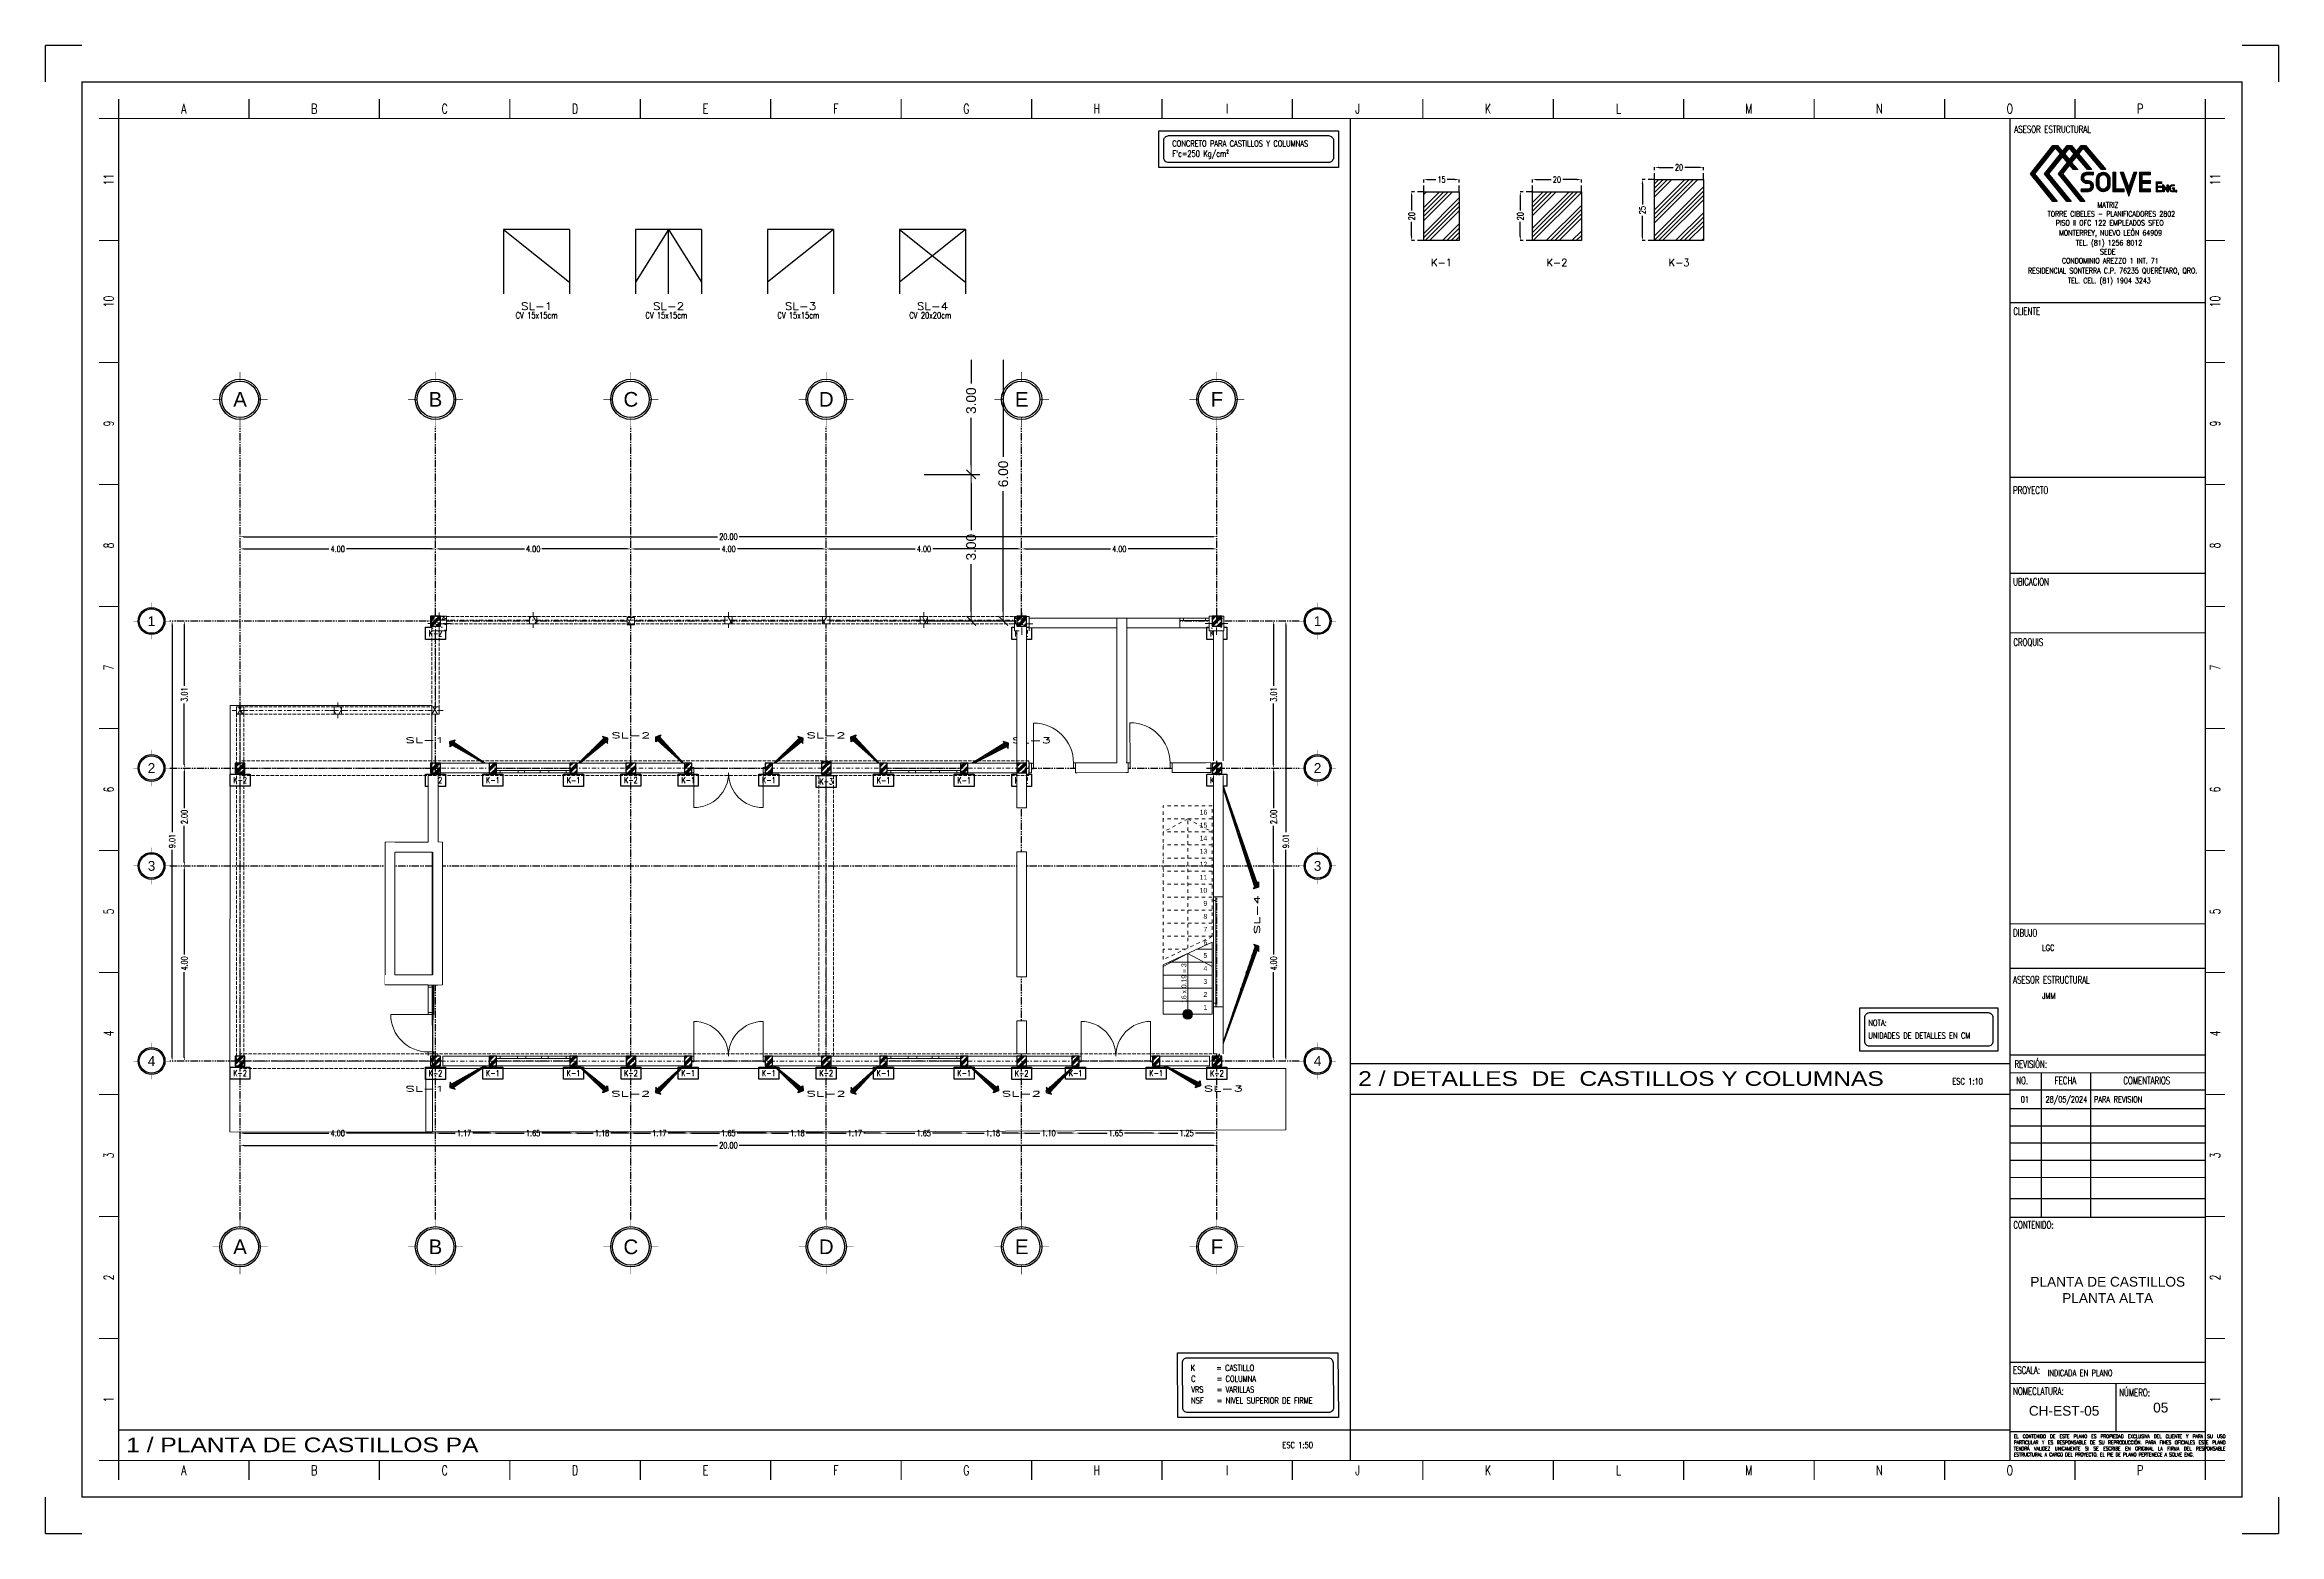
# Paper-space layout 'CH-EST-05' of a CAD drawing. Header units: metres. Extents: x 0 to 91.5, y 0 to 61.
# The model-space entities are those that its viewports show. They can reach past a viewport. Long polylines and large blocks are cut down to what shows.
import ezdxf
from ezdxf.enums import TextEntityAlignment as Align

# ---------------------------------------------------------------- set-up
doc = ezdxf.new("R2010")
doc.units = ezdxf.units.M
doc.header["$MEASUREMENT"] = 0
for name, pattern in [('HIDDEN', [0.375, 0.25, -0.125]), ('Xref_Arq. PA$0$Línea Oculta', [0.391222, 0.282222, -0.109]), ('Xref_Arq. PA$0$Punto & Raya', [0.670278, 0.352778, -0.176389, 0, -0.141111]), ('Xref_Arq. PA$0$Rayas', [0.564444, 0.282222, -0.282222]), ('Xref_Arq. PA$0$Wipeout_Contour', [1, 0, -1]), ('Xref_Ejes$0$ACAD_ISO05W100', [33, 24, -3, 0, -3, 0, -3])]:
    doc.linetypes.add(name, pattern=pattern)
doc.layers.get('Defpoints').update_dxf_attribs({"color": 8})
for name, color, linetype in [('Globo Eje', 1, 'Continuous'), ('Simbologia', 2, 'Continuous'), ('TEXTO', 7, 'Continuous'), ('VIGA', 3, 'Continuous'), ('Xref_Arq. PA$0$Cotas - General', 7, 'Continuous'), ('Xref_Arq. PA$0$Estructura - Forjados', 7, 'Continuous'), ('Xref_Arq. PA$0$Estructura - Muros', 7, 'Continuous'), ('Xref_Arq. PA$0$Estructura - Vigas y Pilares', 7, 'Continuous'), ('Xref_Arq. PA$0$Interior - Escaleras', 7, 'Continuous'), ('Xref_Arq. PA$0$Puertas ArchiCAD', 7, 'Continuous'), ('Xref_Arq. PA$0$Ventanas ArchiCAD', 7, 'Continuous'), ('Xref_Castillos PA$0$COLUM. PB', 140, 'Continuous'), ('Xref_Ejes$0$00-EJES', 1, 'Xref_Ejes$0$ACAD_ISO05W100'), ('Xref_Ejes$0$Globo Eje', 1, 'Continuous'), ('Xref_Ejes$0$Texto', 7, 'Continuous')]:
    doc.layers.add(name, color=color, linetype=linetype)
for name, color, linetype, lineweight in [('Xref_Arq. PA$0$Estructura - Forjados_Pluma_Nº__1', 7, 'Continuous', 13), ('Xref_Arq. PA$0$Estructura - Muros_Pluma_Nº__1', 7, 'Continuous', 13), ('Xref_Arq. PA$0$Estructura - Muros_Pluma_Nº__163', 9, 'Continuous', 13), ('Xref_Arq. PA$0$Estructura - Vigas y Pilares_Pluma_Nº__20', 1, 'Continuous', 0), ('Xref_Arq. PA$0$Estructura - Vigas y Pilares_Pluma_Nº__28', 7, 'Continuous', 18), ('Xref_Arq. PA$0$Interior - Escaleras_Pluma_Nº__2', 8, 'Continuous', 15), ('Xref_Arq. PA$0$Interior - Escaleras_Pluma_Nº__23', 7, 'Continuous', 18), ('Xref_Arq. PA$0$Puertas ArchiCAD_Pluma_Nº__1', 7, 'Continuous', 13), ('Xref_Arq. PA$0$Puertas ArchiCAD_Pluma_Nº__23', 7, 'Continuous', 18), ('Xref_Arq. PA$0$Ventanas ArchiCAD_Pluma_Nº__1', 7, 'Continuous', 13), ('Xref_Arq. PA$0$Ventanas ArchiCAD_Pluma_Nº__23', 7, 'Continuous', 18)]:
    doc.layers.add(name, color=color, linetype=linetype, lineweight=lineweight)
for name, color, linetype, lineweight, true_color in [('Xref_Arq. PA$0$Estructura - Vigas y Pilares_Pluma_Nº__170', 7, 'Continuous', 13, 0x9f9f00), ('Xref_Arq. PA$0$Estructura - Vigas y Pilares_Pluma_Nº__174', 7, 'Continuous', 13, 0xe4ad2c), ('Xref_Arq. PA$0$Estructura - Vigas y Pilares_Pluma_Nº__69', 7, 'Continuous', 13, 0x6a6a6a), ('Xref_Arq. PA$0$Estructura - Vigas y Pilares_Pluma_Nº__90', 7, 'Continuous', 13, 0x6a6a6a), ('Xref_Arq. PA$0$Puertas ArchiCAD_Pluma_Nº__3', 7, 'Continuous', 18, 0xff6600), ('Xref_Arq. PA$0$Ventanas ArchiCAD_Pluma_Nº__3', 7, 'Continuous', 18, 0xff6600)]:
    doc.layers.add(name, color=color, linetype=linetype, lineweight=lineweight, true_color=true_color)
doc.layers.get('Defpoints').off()
doc.styles.add('Arial', font='arial.ttf')
doc.styles.add('ROMAND', font='romand.shx')
doc.styles.add('romans', font='romans.shx', dxfattribs={"width": 0.7})
doc.styles.get("Standard").update_dxf_attribs({"font": 'arial.ttf'})
doc.styles.add('X-GRID$0$ARIAL', font='arial.ttf')
doc.styles.add('Xref_Arq. PA$0$Estilo_Generado_1', font='arial.ttf')
doc.styles.add('Xref_Ejes$0$Arial', font='arial.ttf')
doc.styles.add('Xref_Pie Plano$0$romans', font='romans.shx', dxfattribs={"width": 0.7})
doc.styles.add('Xref_Pie Plano$0$Standard', font='romans.shx', dxfattribs={"width": 0.7})
doc.dimstyles.new('1-10', dxfattribs={"dimtxt": 0.25, "dimasz": 0.18, "dimexe": 0.01, "dimexo": 0.01, "dimgap": 0.01, "dimtad": 0, "dimdec": 0, "dimlfac": 10, "dimzin": 0, "dimdsep": 46, "dimtxsty": 'romans', "dimcen": 0.09, "dimclrd": 1, "dimclre": 8, "dimclrt": 7, "dimadec": 0, "dimazin": 0, "dimtfac": 1, "dimtdec": 0, "dimtofl": 0, "dimtmove": 0, "dimatfit": 3, "dimfxl": 1, "dimtfill": 1, "dimtolj": 1, "dimtzin": 0, "dimarcsym": 0})
doc.dimstyles.new('100-50', dxfattribs={"dimtxt": 0.25, "dimasz": 0.15, "dimexe": 0.01, "dimexo": 0.01, "dimgap": 0.01, "dimtad": 0, "dimlfac": 0.5, "dimzin": 1, "dimdsep": 46, "dimtxsty": 'romans', "dimcen": 2.5, "dimclrd": 1, "dimclre": 8, "dimclrt": 7, "dimadec": 0, "dimazin": 0, "dimtfac": 1, "dimtmove": 1, "dimatfit": 1, "dimfxl": 1, "dimtfill": 1, "dimarcsym": 0})
doc.dimstyles.new('Xref_Arq. PA$0$Estilo_Generado__2', dxfattribs={"dimtxt": 0.2, "dimasz": 0.19, "dimexe": 0.18, "dimexo": 0, "dimgap": 0.09, "dimtad": 0, "dimzin": 0, "dimdsep": 46, "dimtxsty": 'Xref_Arq. PA$0$Estilo_Generado_1', "dimblk": 'Xref_Arq. PA$0$ARROWHEAD_6', "dimblk1": 'Xref_Arq. PA$0$ARROWHEAD_6', "dimblk2": 'Xref_Arq. PA$0$ARROWHEAD_6', "dimcen": 0.09, "dimclrd": 256, "dimclre": 256, "dimclrt": 7, "dimadec": 0, "dimazin": 0, "dimtfac": 1, "dimtdec": 4, "dimtmove": 0, "dimatfit": 3, "dimfxl": 1, "dimtolj": 1, "dimtzin": 0, "dimarcsym": 0})
pattern_1 = [(60.39935, (12.503773, -20.502604), (-0.04140943, 0.02352445), [])]
pattern_2 = [(60.39935, (20.49647, -20.501015), (-0.04140943, 0.02352445), [])]
pattern_3 = [(60.39935, (12.501387, -32.503773), (-0.04140943, 0.02352445), [])]
pattern_4 = [(60.39935, (20.49883, -32.503773), (-0.04140943, 0.02352445), [])]
pattern_5 = [(60.39935, (28.49627, -32.503773), (-0.04140943, 0.02352445), [])]
pattern_6 = [(60.39935, (43.88096, -17.48386), (-0.04140943, 0.02352445), [])]
pattern_7 = [(45, (0.25, 0.05), (0.14142, 0), [0.2]), (45, (0.28, 0.05), (0.14142, 0), [0.2]), (45, (0.31, 0.05), (0.14142, 0), [0.2])]
pattern_8 = [(45, (4e-16, 0.05), (0.14142, 0), [0.2]), (45, (0.03, 0.05), (0.14142, 0), [0.2]), (45, (0.06, 0.05), (0.14142, 0), [0.2])]
pattern_9 = [(60, (0, 0), (-0.1299038, 0.075), []), (120, (0, 0), (0.1299038, 0.075), [])]
pattern_10 = [(0, (0, 0), (0, 0.623538), [0.06, -0.3]), (0, (0.18, 0.3118), (0, 0.623538), [0.06, -0.3]), (60, (0, 0), (-0.54, 0.31177), [0.06, -0.3]), (60, (0.36, 0), (-0.54, 0.31177), [0.06, -0.3]), (120, (0.06, 0), (0.54, 0.31177), [0.06, -0.3]), (120, (0.42, 0), (0.54, 0.31177), [0.06, -0.3]), (0, (0, 0.06), (0, 0.12), [0, -0.12, 0, -0.18]), (45, (0.06, 0.06), (-0.0848528, 0.0848528), [0, -0.09, 0, -0.15])]

psp = doc.layouts.new('CH-EST-05')

# ---------------------------------------------------------------- texts
at = {"color": 3, "style": 'ROMAND'}
for s, height, width, p in [('SL-1', 0.3, 1.2, (20.116, 50.126)), ('SL-2', 0.3, 1.2, (25.519, 50.126)), ('SL-3', 0.3, 1.2, (30.922, 50.126)), ('SL-4', 0.3, 1.2, (36.325, 50.126)), ('SL-1', 0.225, 2, (15.545, 32.385)), ('SL-2', 0.225, 2, (23.974, 32.584)), ('SL-2', 0.225, 2, (31.966, 32.585)), ('SL-3', 0.225, 2, (40.378, 32.381)), ('SL-2', 0.225, 2, (23.971, 17.907)), ('SL-2', 0.225, 2, (31.969, 17.907)), ('SL-2', 0.225, 2, (39.966, 17.907))]:
    psp.add_text(s, height=height, dxfattribs=dict(at, width=width)).set_placement(p, align=Align.CENTER)
at = {"layer": 'TEXTO', "style": 'romans', "width": 0.8}
for s, p in [('CONCRETO PARA CASTILLOS Y COLUMNAS', (46.141, 56.81)), ("F'c=250 Kg/cm²", (46.141, 56.396)), ('LGC', (81.754, 23.873)), ('JMM', (81.754, 21.908)), ('NOTA:', (74.637, 20.795)), ('UNIDADES DE DETALLES EN CM', (74.637, 20.277)), ('PARA REVISION', (83.872, 17.662)), ('K', (46.895, 6.667)), ('C', (46.914, 6.222)), ('= CASTILLO', (47.945, 6.667)), ('= COLUMNA', (47.964, 6.222)), ('INDICADA EN PLANO', (81.977, 6.458)), ('VRS', (46.914, 5.781)), ('NSF', (46.914, 5.331)), ('= VARILLAS', (47.964, 5.781)), ('= NIVEL SUPERIOR DE FIRME', (47.964, 5.331))]:
    psp.add_text(s, height=0.25, dxfattribs=at).set_placement(p)
at = {"layer": 'TEXTO', "color": 3, "style": 'ROMAND'}
for s, p in [('K-1', (57.165, 51.91, 0)), ('K-2', (61.89, 51.91, 0)), ('K-3', (66.89, 51.91, 0))]:
    psp.add_text(s, height=0.3, dxfattribs=at).set_placement(p, align=Align.CENTER)
at = {"layer": 'TEXTO', "style": 'romans', "width": 0.8}
for s, p in [('CV 15x15cm', (20.116, 50.026)), ('CV 15x15cm', (25.428, 50.026)), ('CV 15x15cm', (30.831, 50.026)), ('CV 20x20cm', (36.234, 50.026))]:
    psp.add_text(s, height=0.25, dxfattribs=at).set_placement(p, align=Align.TOP_CENTER)
at = {"layer": 'TEXTO', "color": 2, "style": 'X-GRID$0$ARIAL', "width": 1.2}
for s, p in [('2 / DETALLES  DE  CASTILLOS Y COLUMNAS', (53.754, 18.343)), ('1 / PLANTA DE CASTILLOS PA', (3.314, 3.34))]:
    psp.add_text(s, height=0.6, dxfattribs=at).set_placement(p)
at = {"layer": 'TEXTO', "style": 'romans', "width": 0.8}
for s, p in [('ESC 1:10', (79.329, 18.529)), ('ESC 1:50', (51.901, 3.63))]:
    psp.add_text(s, height=0.25, dxfattribs=at).set_placement(p, align=Align.MIDDLE_RIGHT)
at = {"layer": 'TEXTO', "style": 'romans'}
for s, width, p in [('01', 0.8, (81.05, 17.662)), ('28/05/2024', 0.7, (82.748, 17.662))]:
    psp.add_text(s, height=0.25, dxfattribs=dict(at, width=width)).set_placement(p, align=Align.CENTER)
at = {"layer": 'TEXTO', "color": 2}
for s, p in [('CH-EST-05', (82.654, 5.034)), ('05', (86.611, 5.165))]:
    psp.add_text(s, height=0.4, dxfattribs=at).set_placement(p, align=Align.MIDDLE_CENTER)
at = {"layer": 'TEXTO', "color": 2, "insert": (84.44, 9.986), "char_height": 0.4, "width": 7.20803, "attachment_point": 5}
psp.add_mtext('PLANTA DE CASTILLOS PLANTA ALTA', dxfattribs=at)

msp = doc.modelspace()

# ---------------------------------------------------------------- blocks, each defined once
blk = doc.blocks.new('Xref_Pie Plano$0$A$C2d875b69')
h = blk.add_hatch()
h.set_pattern_fill('ANSI31', color=256, scale=0.0001)
h.set_pattern_definition([(45, (-0.96223104, -0.49442098), (-0.0002245064, 0.0002245064), [])])
h.paths.add_polyline_path([(0.0008, 0.0112), (0.0007, 0.0111), (0.0004, 0.0107), (0.0002, 0.0102), (0, 0.0098), (0, 0.0093), (0, 0.009), (0.0001, 0.0086), (0.0002, 0.0081), (0.0005, 0.0077), (0.0008, 0.0073), (0.001, 0.0072), (0.0014, 0.0069), (0.0018, 0.0067), (0.0023, 0.0065), (0.0028, 0.0065), (0.0035, 0.0065), (0.0036, 0.0065), (0.004, 0.0064), (0.0045, 0.0061), (0.0048, 0.0056), (0.0049, 0.0051), (0.0047, 0.0045), (0.0044, 0.0041), (0.0039, 0.0038), (0.0035, 0.0037), (0, 0.0037), (0, 0.0023), (0.0035, 0.0023), (0.0037, 0.0024), (0.0042, 0.0024), (0.0046, 0.0026), (0.005, 0.0028), (0.0054, 0.0032), (0.0056, 0.0033), (0.0059, 0.0037), (0.0061, 0.0041), (0.0062, 0.0046), (0.0062, 0.0051), (0.0062, 0.0053), (0.0062, 0.0058), (0.006, 0.0063), (0.0058, 0.0067), (0.0054, 0.0071), (0.0053, 0.0072), (0.0049, 0.0075), (0.0044, 0.0077), (0.004, 0.0078), (0.0035, 0.0079), (0.0027, 0.0079), (0.0022, 0.008), (0.0017, 0.0083), (0.0015, 0.0088), (0.0014, 0.0094), (0.0015, 0.0099), (0.0018, 0.0103), (0.0023, 0.0106), (0.0028, 0.0107), (0.0062, 0.0107), (0.0062, 0.0121), (0.0028, 0.0121), (0.0025, 0.012), (0.0021, 0.012), (0.0016, 0.0118), (0.0012, 0.0116)])
h.paths.add_polyline_path([(0.0111, 0.0121), (0.0108, 0.012), (0.0103, 0.012), (0.0099, 0.0118), (0.0094, 0.0116), (0.009, 0.0114), (0.0086, 0.011), (0.0084, 0.0108), (0.0082, 0.0104), (0.0079, 0.01), (0.0078, 0.0096), (0.0077, 0.0091), (0.0076, 0.0086), (0.0076, 0.0058), (0.0076, 0.0055), (0.0077, 0.005), (0.0078, 0.0046), (0.008, 0.0041), (0.0083, 0.0037), (0.0086, 0.0034), (0.0089, 0.0032), (0.0092, 0.0029), (0.0097, 0.0026), (0.0101, 0.0025), (0.0106, 0.0024), (0.0111, 0.0023), (0.0114, 0.0024), (0.0119, 0.0024), (0.0123, 0.0026), (0.0128, 0.0028), (0.0132, 0.003), (0.0135, 0.0034), (0.0137, 0.0036), (0.014, 0.004), (0.0143, 0.0044), (0.0144, 0.0048), (0.0145, 0.0053), (0.0146, 0.0058), (0.0146, 0.0086), (0.0145, 0.0089), (0.0145, 0.0094), (0.0143, 0.0098), (0.0141, 0.0103), (0.0139, 0.0107), (0.0135, 0.011), (0.0133, 0.0112), (0.0129, 0.0115), (0.0125, 0.0118), (0.0121, 0.0119), (0.0116, 0.012)])
h.paths.add_polyline_path([(0.0117, 0.0106), (0.0122, 0.0104), (0.0126, 0.01), (0.0129, 0.0095), (0.0131, 0.0091), (0.0132, 0.0086), (0.0132, 0.0057), (0.0131, 0.0052), (0.0129, 0.0047), (0.0125, 0.0043), (0.012, 0.0039), (0.0116, 0.0038), (0.011, 0.0037), (0.0104, 0.0038), (0.01, 0.004), (0.0096, 0.0044), (0.0092, 0.0049), (0.0091, 0.0053), (0.009, 0.0058), (0.009, 0.0087), (0.0091, 0.0092), (0.0093, 0.0097), (0.0097, 0.0101), (0.0102, 0.0104), (0.0106, 0.0106), (0.0112, 0.0107)], flags=16)
h.paths.add_polyline_path([(0.0173, 0.0121), (0.0159, 0.0121), (0.0159, 0.0023), (0.0215, 0.0023), (0.0215, 0.0037), (0.0173, 0.0037)])
h.paths.add_polyline_path([(0.0238, 0), (0.0279, 0.0121), (0.0263, 0.0121), (0.0238, 0.0047), (0.0212, 0.0121), (0.0196, 0.0121)])
h.paths.add_polyline_path([(0.0305, 0.0107), (0.0347, 0.0107), (0.0347, 0.0121), (0.0291, 0.0121), (0.0291, 0.0023), (0.0347, 0.0023), (0.0347, 0.0037), (0.0305, 0.0037), (0.0305, 0.0065), (0.0347, 0.0065), (0.0347, 0.0079), (0.0305, 0.0079)])
h.paths.add_polyline_path([(0.0375, 0.0023), (0.0403, 0.0023), (0.0403, 0.003), (0.0382, 0.003), (0.0382, 0.0044), (0.0403, 0.0044), (0.0403, 0.0051), (0.0382, 0.0051), (0.0382, 0.0065), (0.0403, 0.0065), (0.0403, 0.0072), (0.0375, 0.0072)])
h.paths.add_polyline_path([(0.0415, 0.0044), (0.0435, 0.0021), (0.0435, 0.0057), (0.0429, 0.0057), (0.0429, 0.0036), (0.0409, 0.0059), (0.0409, 0.0023), (0.0415, 0.0023)])
h.paths.add_polyline_path([(0.0446, 0.0045), (0.0447, 0.0048), (0.0449, 0.005), (0.0452, 0.0052), (0.0455, 0.0052), (0.0467, 0.0052), (0.0467, 0.0057), (0.0454, 0.0057), (0.0451, 0.0057), (0.0448, 0.0055), (0.0445, 0.0054), (0.0444, 0.0053), (0.0442, 0.0051), (0.0441, 0.0048), (0.0441, 0.0045), (0.0441, 0.0035), (0.0441, 0.0032), (0.0443, 0.0029), (0.0445, 0.0027), (0.0445, 0.0027), (0.0448, 0.0025), (0.0451, 0.0024), (0.0455, 0.0023), (0.0467, 0.0023), (0.0467, 0.0043), (0.0455, 0.0043), (0.0455, 0.0038), (0.0461, 0.0038), (0.0461, 0.0028), (0.0455, 0.0028), (0.0452, 0.0029), (0.0449, 0.003), (0.0447, 0.0033), (0.0446, 0.0036)])
h.paths.add_polyline_path([(0.0478, 0.003), (0.0471, 0.003), (0.0471, 0.0023), (0.0478, 0.0023)])
at = {"color": 7, "lineweight": 0}
for points in [[(0.0062, 0.0121), (0.0028, 0.0121), (0.0025, 0.012), (0.0021, 0.012), (0.0016, 0.0118), (0.0012, 0.0116), (0.0008, 0.0112), (0.0007, 0.0111), (0.0004, 0.0107), (0.0002, 0.0102), (0, 0.0098), (0, 0.0093), (0, 0.009), (0.0001, 0.0086), (0.0002, 0.0081), (0.0005, 0.0077), (0.0008, 0.0073), (0.001, 0.0072), (0.0014, 0.0069), (0.0018, 0.0067), (0.0023, 0.0065), (0.0028, 0.0065), (0.0035, 0.0065), (0.0036, 0.0065), (0.004, 0.0064), (0.0045, 0.0061), (0.0045, 0.006), (0.0048, 0.0056), (0.0049, 0.0051), (0.0049, 0.005), (0.0047, 0.0045), (0.0045, 0.0041), (0.0044, 0.0041), (0.0039, 0.0038), (0.0035, 0.0037), (0, 0.0037), (0, 0.0023), (0.0035, 0.0023), (0.0037, 0.0024), (0.0042, 0.0024), (0.0046, 0.0026), (0.005, 0.0028), (0.0054, 0.0032), (0.0056, 0.0033), (0.0059, 0.0037), (0.0061, 0.0041), (0.0062, 0.0046), (0.0062, 0.0051), (0.0062, 0.0053), (0.0062, 0.0058), (0.006, 0.0063), (0.0058, 0.0067), (0.0054, 0.0071), (0.0053, 0.0072), (0.0049, 0.0075), (0.0044, 0.0077), (0.004, 0.0078), (0.0035, 0.0079), (0.0028, 0.0079), (0.0027, 0.0079), (0.0022, 0.008), (0.0018, 0.0083), (0.0017, 0.0084), (0.0015, 0.0088), (0.0014, 0.0093), (0.0014, 0.0094), (0.0015, 0.0099), (0.0018, 0.0103), (0.0019, 0.0103), (0.0023, 0.0106), (0.0028, 0.0107), (0.0062, 0.0107)], [(0.0137, 0.0036), (0.014, 0.004), (0.0143, 0.0044), (0.0144, 0.0048), (0.0145, 0.0053), (0.0146, 0.0058), (0.0146, 0.0086), (0.0145, 0.0089), (0.0145, 0.0094), (0.0143, 0.0098), (0.0141, 0.0103), (0.0139, 0.0107), (0.0135, 0.011), (0.0133, 0.0112), (0.0129, 0.0115), (0.0125, 0.0118), (0.0121, 0.0119), (0.0116, 0.012), (0.0111, 0.0121), (0.0108, 0.012), (0.0103, 0.012), (0.0099, 0.0118), (0.0094, 0.0116), (0.009, 0.0114), (0.0086, 0.011), (0.0084, 0.0108), (0.0082, 0.0104), (0.0079, 0.01), (0.0078, 0.0096), (0.0077, 0.0091), (0.0076, 0.0086), (0.0076, 0.0058), (0.0076, 0.0055), (0.0077, 0.005), (0.0078, 0.0046), (0.008, 0.0041), (0.0083, 0.0037), (0.0086, 0.0034), (0.0089, 0.0032), (0.0092, 0.0029), (0.0097, 0.0026), (0.0101, 0.0025), (0.0106, 0.0024), (0.0111, 0.0023), (0.0114, 0.0024), (0.0119, 0.0024), (0.0123, 0.0026), (0.0128, 0.0028), (0.0132, 0.003), (0.0135, 0.0034)], [(0.0173, 0.0121), (0.0159, 0.0121), (0.0159, 0.0023), (0.0215, 0.0023), (0.0215, 0.0037), (0.0173, 0.0037)], [(0.0279, 0.0121), (0.0263, 0.0121), (0.0238, 0.0047), (0.0212, 0.0121), (0.0196, 0.0121), (0.0238, 0)], [(0.0347, 0.0121), (0.0291, 0.0121), (0.0291, 0.0023), (0.0347, 0.0023), (0.0347, 0.0037), (0.0305, 0.0037), (0.0305, 0.0065), (0.0347, 0.0065), (0.0347, 0.0079), (0.0305, 0.0079), (0.0305, 0.0107), (0.0347, 0.0107)], [(0.0111, 0.0107), (0.0113, 0.0107), (0.0117, 0.0106), (0.0122, 0.0104), (0.0126, 0.0101), (0.0127, 0.0099), (0.0129, 0.0095), (0.0131, 0.0091), (0.0132, 0.0086), (0.0132, 0.0058), (0.0132, 0.0056), (0.0131, 0.0052), (0.0129, 0.0047), (0.0126, 0.0043), (0.0124, 0.0042), (0.012, 0.0039), (0.0116, 0.0038), (0.0111, 0.0037), (0.0109, 0.0037), (0.0104, 0.0038), (0.01, 0.004), (0.0096, 0.0043), (0.0095, 0.0045), (0.0092, 0.0049), (0.0091, 0.0053), (0.009, 0.0058), (0.009, 0.0086), (0.009, 0.0088), (0.0091, 0.0092), (0.0093, 0.0097), (0.0096, 0.0101), (0.0097, 0.0102), (0.0102, 0.0104), (0.0106, 0.0106)], [(0.0403, 0.0072), (0.0375, 0.0072), (0.0375, 0.0023), (0.0403, 0.0023), (0.0403, 0.003), (0.0382, 0.003), (0.0382, 0.0044), (0.0403, 0.0044), (0.0403, 0.0051), (0.0382, 0.0051), (0.0382, 0.0065), (0.0403, 0.0065)], [(0.0467, 0.0043), (0.0455, 0.0043), (0.0455, 0.0038), (0.0461, 0.0038), (0.0461, 0.0028), (0.0455, 0.0028), (0.0452, 0.0029), (0.0449, 0.003), (0.0447, 0.0033), (0.0446, 0.0036), (0.0446, 0.0045), (0.0447, 0.0048), (0.0449, 0.005), (0.0452, 0.0052), (0.0455, 0.0052), (0.0467, 0.0052), (0.0467, 0.0057), (0.0455, 0.0057), (0.0454, 0.0057), (0.0451, 0.0057), (0.0448, 0.0055), (0.0445, 0.0054), (0.0444, 0.0053), (0.0442, 0.0051), (0.0441, 0.0048), (0.0441, 0.0045), (0.0441, 0.0036), (0.0441, 0.0035), (0.0441, 0.0032), (0.0443, 0.0029), (0.0445, 0.0027), (0.0445, 0.0027), (0.0448, 0.0025), (0.0451, 0.0024), (0.0455, 0.0023), (0.0467, 0.0023)]]:
    blk.add_lwpolyline(points, close=True, dxfattribs=at)
blk.add_lwpolyline([(0.0409, 0.0059), (0.0429, 0.0036), (0.0429, 0.0057), (0.0435, 0.0057), (0.0435, 0.0021), (0.0415, 0.0044), (0.0415, 0.0023), (0.0409, 0.0023)], close=True)
at = {"color": 7, "true_color": 0xffffff}
blk.add_lwpolyline([(0.0471, 0.0023), (0.0478, 0.0023), (0.0478, 0.003), (0.0471, 0.003)], close=True, dxfattribs=at)
blk = doc.blocks.new('Xref_Pie Plano$0$A$C58965cfb')
h = blk.add_hatch()
h.set_pattern_fill('ANSI31', color=1, scale=0.00016625, angle=45)
h.set_pattern_definition([(90, (-0.1214854, -0.01398977), (-0.0005278437, 0), [])])
h.paths.add_polyline_path([(0.0274, 0.0279), (0.0252, 0.0279), (0.0229, 0.025), (0.0204, 0.0279), (0.0182, 0.0279), (0.0159, 0.025), (0.0134, 0.0279), (0.0112, 0.0279), (0, 0.0138), (0.0112, 0), (0.0132, 0), (0.002, 0.0138), (0.0123, 0.0267), (0.0149, 0.0237), (0.007, 0.0138), (0.0181, 0), (0.0202, 0), (0.009, 0.0138), (0.0159, 0.0225), (0.0185, 0.0195), (0.0139, 0.0138), (0.0251, 0), (0.0271, 0), (0.016, 0.0138), (0.0195, 0.0183), (0.0215, 0.016), (0.0236, 0.016), (0.0205, 0.0195), (0.0229, 0.0225), (0.0284, 0.016), (0.0305, 0.016), (0.0239, 0.0237), (0.0263, 0.0267), (0.0354, 0.016), (0.0375, 0.016)])
h.paths.add_polyline_path([(0.0218, 0.0237), (0.0195, 0.0208), (0.0169, 0.0237), (0.0193, 0.0267)], flags=16)
at = {"color": 1}
for points in [[(0.0149, 0.0237), (0.0123, 0.0267), (0.002, 0.0138), (0.0132, 0), (0.0112, 0), (0, 0.0138), (0.0112, 0.0279), (0.0134, 0.0279), (0.0159, 0.025), (0.0182, 0.0279), (0.0204, 0.0279), (0.0229, 0.025), (0.0252, 0.0279), (0.0274, 0.0279), (0.0375, 0.016), (0.0354, 0.016), (0.0263, 0.0267), (0.0239, 0.0237), (0.0305, 0.016), (0.0284, 0.016), (0.0229, 0.0225), (0.0205, 0.0195), (0.0236, 0.016), (0.0215, 0.016), (0.0195, 0.0183), (0.016, 0.0138), (0.0271, 0), (0.0251, 0), (0.0139, 0.0138), (0.0185, 0.0195), (0.0159, 0.0225), (0.009, 0.0138), (0.0202, 0), (0.0181, 0), (0.007, 0.0138)], [(0.0218, 0.0237), (0.0193, 0.0267), (0.0169, 0.0237), (0.0195, 0.0208)]]:
    blk.add_lwpolyline(points, close=True, dxfattribs=at)
blk.add_blockref('Xref_Pie Plano$0$A$C2d875b69', (0.0252, 0.0025), dxfattribs=at)
blk = doc.blocks.new('Xref_Pie Plano$0$A$C85bed119')
at = {"color": 1, "xscale": 44.8, "yscale": 44.8, "zscale": 44.8}
blk.add_blockref('Xref_Pie Plano$0$A$C58965cfb', (-2.195, -0.112), dxfattribs=at)
at = {"style": 'Xref_Pie Plano$0$romans', "width": 0.7}
for s, p in [('TORRE CIBELES - PLANIFICADORES 2802', (-1.814, -0.452)), ('MATRIZ', (-0.698, -0.252)), ('PISO II OFC 122 EMPLEADOS SFEO', (-1.63, -0.652)), ('MONTERREY, NUEVO LEÓN 64909', (-1.556, -0.875)), ('TEL. (81) 1256 8012', (-1.184, -1.098)), ('CONDOMINIO AREZZO 1 INT. 71', (-1.494, -1.498)), ('SEDE', (-0.642, -1.298)), ('RESIDENCIAL SONTERRA C.P. 76235 QUERÉTARO, QRO.', (-2.252, -1.721)), ('TEL. CEL. (81) 1904 3243', (-1.36, -1.943))]:
    blk.add_text(s, height=0.12, dxfattribs=at).set_placement(p)
blk = doc.blocks.new('Xref_Pie Plano$0$A$C652C76E2')
at = {"color": 8, "const_width": 0.0005}
for points in [[(0.00025, 0.60985), (0.01525, 0.60985)], [(0.00025, 0.60985), (0.00025, 0.59485)], [(0.91465, 0.60985), (0.89965, 0.60985)], [(0.91465, 0.60985), (0.91465, 0.59485)], [(0.00025, 0.00025), (0.00025, 0.01525)], [(0.91465, 0.00025), (0.91465, 0.01525)], [(0.00025, 0.00025), (0.01525, 0.00025)], [(0.91465, 0.00025), (0.89965, 0.00025)]]:
    blk.add_lwpolyline(points, dxfattribs=at)
at = {"color": 5, "const_width": 0.0005}
for points in [[(0.01525, 0.01525), (0.89965, 0.01525), (0.89965, 0.59485), (0.01525, 0.59485)], [(0.03025, 0.03025), (0.88465, 0.03025), (0.88465, 0.57985), (0.03025, 0.57985)], [(0.80465, 0.57985), (0.88465, 0.57985), (0.88465, 0.03025), (0.80465, 0.03025)]]:
    blk.add_lwpolyline(points, close=True, dxfattribs=at)
for points in [[(0.03025, 0.57985), (0.03025, 0.58788)], [(0.08365, 0.57985), (0.08365, 0.58788)], [(0.13705, 0.57985), (0.13705, 0.58788)], [(0.19045, 0.57985), (0.19045, 0.58788)], [(0.24385, 0.57985), (0.24385, 0.58788)], [(0.29725, 0.57985), (0.29725, 0.58788)], [(0.35065, 0.57985), (0.35065, 0.58788)], [(0.40405, 0.57985), (0.40405, 0.58788)], [(0.45745, 0.57985), (0.45745, 0.58788)], [(0.51085, 0.57985), (0.51085, 0.58788)], [(0.56425, 0.57985), (0.56425, 0.58788)], [(0.61765, 0.57985), (0.61765, 0.58788)], [(0.67105, 0.57985), (0.67105, 0.58788)], [(0.72445, 0.57985), (0.72445, 0.58788)], [(0.77785, 0.57985), (0.77785, 0.58788)], [(0.83125, 0.57985), (0.83125, 0.58788)], [(0.88465, 0.57985), (0.88465, 0.58788)], [(0.03025, 0.57985), (0.02222, 0.57985)], [(0.88465, 0.57985), (0.89268, 0.57985)], [(0.03025, 0.52989), (0.02222, 0.52989)], [(0.88465, 0.52989), (0.89268, 0.52989)], [(0.80465, 0.50446), (0.88465, 0.50446)], [(0.03025, 0.47992), (0.02222, 0.47992)], [(0.88465, 0.47992), (0.89268, 0.47992)], [(0.03025, 0.42996), (0.02222, 0.42996)], [(0.80465, 0.4329), (0.88465, 0.4329)], [(0.88465, 0.42996), (0.89268, 0.42996)], [(0.80465, 0.39363), (0.88465, 0.39363)], [(0.03025, 0.38), (0.02222, 0.38)], [(0.88465, 0.38), (0.89268, 0.38)], [(0.80465, 0.36924), (0.88465, 0.36924)], [(0.03025, 0.33003), (0.02222, 0.33003)], [(0.88465, 0.33003), (0.89268, 0.33003)], [(0.03025, 0.28007), (0.02222, 0.28007)], [(0.88465, 0.28007), (0.89268, 0.28007)], [(0.80465, 0.25005), (0.88465, 0.25005)], [(0.03025, 0.2301), (0.02222, 0.2301)], [(0.80465, 0.23177), (0.88465, 0.23177)], [(0.88465, 0.2301), (0.89268, 0.2301)], [(0.80465, 0.1963), (0.88465, 0.1963)], [(0.80465, 0.1963), (0.88465, 0.1963)], [(0.80465, 0.18899), (0.88465, 0.18899)], [(0.81748, 0.18899), (0.81748, 0.12983)], [(0.83769, 0.18899), (0.83769, 0.12983)], [(0.03025, 0.18014), (0.02222, 0.18014)], [(0.80465, 0.18194), (0.88465, 0.18194)], [(0.80465, 0.17434), (0.88465, 0.17434)], [(0.88465, 0.18014), (0.89268, 0.18014)], [(0.80465, 0.16728), (0.88465, 0.16728)], [(0.80465, 0.16023), (0.88465, 0.16023)], [(0.80465, 0.15317), (0.88465, 0.15317)], [(0.80465, 0.14612), (0.88465, 0.14612)], [(0.80465, 0.13743), (0.88465, 0.13743)], [(0.03025, 0.13018), (0.02222, 0.13018)], [(0.80465, 0.12983), (0.88465, 0.12983)], [(0.88465, 0.13018), (0.89268, 0.13018)], [(0.03025, 0.08021), (0.02222, 0.08021)], [(0.88465, 0.08021), (0.89268, 0.08021)], [(0.80465, 0.0704), (0.88465, 0.0704)], [(0.80465, 0.06177), (0.88465, 0.06177)], [(0.84807, 0.06177), (0.84807, 0.04202)], [(0.80465, 0.04202), (0.88465, 0.04202)], [(0.03025, 0.03025), (0.02222, 0.03025)], [(0.03025, 0.03025), (0.03025, 0.02222)], [(0.08365, 0.03025), (0.08365, 0.02222)], [(0.13705, 0.03025), (0.13705, 0.02222)], [(0.19045, 0.03025), (0.19045, 0.02222)], [(0.24385, 0.03025), (0.24385, 0.02222)], [(0.29725, 0.03025), (0.29725, 0.02222)], [(0.35065, 0.03025), (0.35065, 0.02222)], [(0.40405, 0.03025), (0.40405, 0.02222)], [(0.45745, 0.03025), (0.45745, 0.02222)], [(0.51085, 0.03025), (0.51085, 0.02222)], [(0.56425, 0.03025), (0.56425, 0.02222)], [(0.61765, 0.03025), (0.61765, 0.02222)], [(0.67105, 0.03025), (0.67105, 0.02222)], [(0.72445, 0.03025), (0.72445, 0.02222)], [(0.77785, 0.03025), (0.77785, 0.02222)], [(0.83125, 0.03025), (0.83125, 0.02222)], [(0.88465, 0.03025), (0.88465, 0.02222)], [(0.88465, 0.03025), (0.89268, 0.03025)]]:
    blk.add_lwpolyline(points, dxfattribs=at)
at = {"xscale": 0.018310546875, "yscale": 0.018310546875, "zscale": 0.018310546875}
blk.add_blockref('Xref_Pie Plano$0$A$C85bed119', (0.85325, 0.54796), dxfattribs=at)
at = {"color": 7, "style": 'Xref_Pie Plano$0$Standard', "width": 0.7}
for s, p in [('ASESOR ESTRUCTURAL', (0.80641, 0.57393)), ('CLIENTE', (0.80601, 0.49947)), ('PROYECTO', (0.80591, 0.42613)), ('UBICACION', (0.80591, 0.38864)), ('CROQUIS', (0.80601, 0.36384)), ('DIBUJO', (0.80591, 0.24483)), ('ASESOR ESTRUCTURAL', (0.80591, 0.22557)), ('REVISIÓN:', (0.80647, 0.19109)), ('NO.', (0.80718, 0.18434)), ('FECHA', (0.82297, 0.18434)), ('COMENTARIOS', (0.85105, 0.18434)), ('CONTENIDO:', (0.80601, 0.1252)), ('ESCALA:', (0.80591, 0.06577)), ('NOMECLATURA:', (0.80591, 0.05713)), ('NÚMERO:', (0.84933, 0.05656))]:
    blk.add_text(s, height=0.003, dxfattribs=at).set_placement(p)
at = {"color": 7, "style": 'Xref_Pie Plano$0$Standard'}
for s, width, gutter_width, insert, char_height, attachment_point in [('A', 0.0534, 12.5, (0.05695, 0.58386), 0.004, 5), ('B', 0.0534, 12.5, (0.11035, 0.58386), 0.004, 5), ('C', 0.0534, 12.5, (0.16375, 0.58386), 0.004, 5), ('D', 0.0534, 12.5, (0.21715, 0.58386), 0.004, 5), ('E', 0.0534, 12.5, (0.27055, 0.58386), 0.004, 5), ('F', 0.0534, 12.5, (0.32395, 0.58386), 0.004, 5), ('G', 0.0534, 12.5, (0.37735, 0.58386), 0.004, 5), ('H', 0.0534, 12.5, (0.43075, 0.58386), 0.004, 5), ('I', 0.0534, 12.5, (0.48415, 0.58386), 0.004, 5), ('J', 0.0534, 12.5, (0.53755, 0.58386), 0.004, 5), ('K', 0.0534, 12.5, (0.59095, 0.58386), 0.004, 5), ('L', 0.0534, 12.5, (0.64435, 0.58386), 0.004, 5), ('M', 0.0534, 12.5, (0.69775, 0.58386), 0.004, 5), ('N', 0.0534, 12.5, (0.75115, 0.58386), 0.004, 5), ('O', 0.0534, 12.5, (0.80455, 0.58386), 0.004, 5), ('P', 0.0534, 12.5, (0.85795, 0.58386), 0.004, 5), ('\\pxqj;EL CONTENIDO DE ESTE PLANO ES PROPIEDAD EXCLUSIVA DEL CLIENTE Y PARA SU USO PARTICULAR Y ES RESPONSABLE DE SU REPRODUCCIÓN. PARA FINES OFICIALES ESTE PLANO TENDRÁ VALIDEZ UNICAMENTE SI SE ESCRIBE EN ORIGINAL LA FIRMA DEL RESPONSABLE ESTRUCTURAL A CARGO DEL PROYECTO. EL PIE DE PLANO PERTENECE A SOLVE ENG.', 0.0769105, 0.0125, (0.8062, 0.04089), 0.0015, 1), ('A', 0.0534, 12.5, (0.05695, 0.02624), 0.004, 5), ('B', 0.0534, 12.5, (0.11035, 0.02624), 0.004, 5), ('C', 0.0534, 12.5, (0.16375, 0.02624), 0.004, 5), ('D', 0.0534, 12.5, (0.21715, 0.02624), 0.004, 5), ('E', 0.0534, 12.5, (0.27055, 0.02624), 0.004, 5), ('F', 0.0534, 12.5, (0.32395, 0.02624), 0.004, 5), ('G', 0.0534, 12.5, (0.37735, 0.02624), 0.004, 5), ('H', 0.0534, 12.5, (0.43075, 0.02624), 0.004, 5), ('I', 0.0534, 12.5, (0.48415, 0.02624), 0.004, 5), ('J', 0.0534, 12.5, (0.53755, 0.02624), 0.004, 5), ('K', 0.0534, 12.5, (0.59095, 0.02624), 0.004, 5), ('L', 0.0534, 12.5, (0.64435, 0.02624), 0.004, 5), ('M', 0.0534, 12.5, (0.69775, 0.02624), 0.004, 5), ('N', 0.0534, 12.5, (0.75115, 0.02624), 0.004, 5), ('O', 0.0534, 12.5, (0.80455, 0.02624), 0.004, 5), ('P', 0.0534, 12.5, (0.85795, 0.02624), 0.004, 5)]:
    blk.add_mtext_dynamic_manual_height_columns(s, width=width, gutter_width=gutter_width, heights=[0], dxfattribs=dict(at, insert=insert, char_height=char_height, attachment_point=attachment_point))
at = {"color": 7, "char_height": 0.004, "attachment_point": 5, "rotation": 90, "style": 'Xref_Pie Plano$0$Standard'}
for s, insert in [('11', (0.02624, 0.55487)), ('11', (0.88866, 0.55487)), ('10', (0.02624, 0.5049)), ('10', (0.88866, 0.5049)), ('9', (0.02624, 0.45494)), ('9', (0.88866, 0.45494)), ('8', (0.02624, 0.40498)), ('8', (0.88866, 0.40498)), ('7', (0.02624, 0.35501)), ('7', (0.88866, 0.35501)), ('6', (0.02624, 0.30505)), ('6', (0.88866, 0.30505)), ('5', (0.02624, 0.25509)), ('5', (0.88866, 0.25509)), ('4', (0.02624, 0.20512)), ('4', (0.88866, 0.20512)), ('3', (0.02624, 0.15516)), ('3', (0.88866, 0.15516)), ('2', (0.02624, 0.1052)), ('2', (0.88866, 0.1052)), ('1', (0.02624, 0.05523)), ('1', (0.88866, 0.05523))]:
    blk.add_mtext_dynamic_manual_height_columns(s, width=0.0499636, gutter_width=0.025, heights=[0], dxfattribs=dict(at, insert=insert))
blk = doc.blocks.new('Xref_Pie Plano')
at = {"color": 1, "xscale": 100, "yscale": 100, "zscale": 100}
blk.add_blockref('Xref_Pie Plano$0$A$C652C76E2', (-0.025, -0.025), dxfattribs=at)
blk = doc.blocks.new('*U22')
at = {"layer": 'Globo Eje', "ltscale": 0.025, "const_width": 0.0125}
for points in [[(-0.5, 0), (-0.75, 0)], [(0, 0.75), (0, 0.5)], [(0.75, 0), (0.5, 0)], [(0, -0.5), (0, -0.75)]]:
    blk.add_lwpolyline(points, dxfattribs=at)
at = {"layer": 'Globo Eje', "ltscale": 0.025}
for radius in [0.55, 0.5]:
    blk.add_circle((0, 0), radius, dxfattribs=at)
at = {"layer": 'TEXTO', "color": 7, "ltscale": 0.025, "style": 'Arial'}
blk.add_attdef('EJE', text='', height=0.4, dxfattribs=at).set_placement((0, 0), align=Align.MIDDLE_CENTER)
blk = doc.blocks.new('*U8')
at = {"layer": 'Globo Eje', "ltscale": 0.025, "const_width": 0.0188}
for points in [[(0, 1.125), (0, 0.75)], [(-0.75, 0), (-1.125, 0)], [(1.125, 0), (0.75, 0)], [(0, -0.75), (0, -1.125)]]:
    blk.add_lwpolyline(points, dxfattribs=at)
at = {"layer": 'Globo Eje', "ltscale": 0.025}
for radius in [0.825, 0.75]:
    blk.add_circle((0, 0), radius, dxfattribs=at)
at = {"layer": 'TEXTO', "color": 7, "ltscale": 0.025, "style": 'Arial'}
blk.add_attdef('EJE', text='', height=0.6, dxfattribs=at).set_placement((0, 0), align=Align.MIDDLE_CENTER)
blk = doc.blocks.new('*D9')
at = {"color": 1, "lineweight": -2, "transparency": 16777216}
for p, q in [((8.124, 40.334), (11.697, 40.334)), ((15.824, 40.334), (12.25, 40.334))]:
    blk.add_line(p, q, dxfattribs=at)
at = {"color": 1, "transparency": 16777216}
for points in [[(8.124, 40.359), (8.124, 40.309), (7.974, 40.334)], [(15.824, 40.359), (15.824, 40.309), (15.974, 40.334)]]:
    blk.add_solid(points, dxfattribs=at)
at = {"color": 7, "transparency": 16777216, "insert": (11.974, 40.334), "char_height": 0.25, "attachment_point": 5, "style": 'romans', "bg_fill": 3, "box_fill_scale": 1.25, "bg_fill_color": 256, "bg_fill_true_color": 13158600, "bg_fill_transparency": 0}
blk.add_mtext('4.00', dxfattribs=at)
blk = doc.blocks.new('*D10')
at = {"color": 1, "lineweight": -2, "transparency": 16777216}
for p, q in [((16.124, 40.334), (19.697, 40.334)), ((23.824, 40.334), (20.25, 40.334))]:
    blk.add_line(p, q, dxfattribs=at)
at = {"color": 1, "transparency": 16777216}
for points in [[(16.124, 40.359), (16.124, 40.309), (15.974, 40.334)], [(23.824, 40.359), (23.824, 40.309), (23.974, 40.334)]]:
    blk.add_solid(points, dxfattribs=at)
at = {"color": 7, "transparency": 16777216, "insert": (19.974, 40.334), "char_height": 0.25, "attachment_point": 5, "style": 'romans', "bg_fill": 3, "box_fill_scale": 1.25, "bg_fill_color": 256, "bg_fill_true_color": 13158600, "bg_fill_transparency": 0}
blk.add_mtext('4.00', dxfattribs=at)
blk = doc.blocks.new('*D11')
at = {"color": 1, "lineweight": -2, "transparency": 16777216}
for p, q in [((24.124, 40.334), (27.697, 40.334)), ((31.824, 40.334), (28.25, 40.334))]:
    blk.add_line(p, q, dxfattribs=at)
at = {"color": 1, "transparency": 16777216}
for points in [[(24.124, 40.359), (24.124, 40.309), (23.974, 40.334)], [(31.824, 40.359), (31.824, 40.309), (31.974, 40.334)]]:
    blk.add_solid(points, dxfattribs=at)
at = {"color": 7, "transparency": 16777216, "insert": (27.974, 40.334), "char_height": 0.25, "attachment_point": 5, "style": 'romans', "bg_fill": 3, "box_fill_scale": 1.25, "bg_fill_color": 256, "bg_fill_true_color": 13158600, "bg_fill_transparency": 0}
blk.add_mtext('4.00', dxfattribs=at)
blk = doc.blocks.new('*D12')
at = {"color": 1, "lineweight": -2, "transparency": 16777216}
for p, q in [((32.124, 40.334), (35.697, 40.334)), ((39.824, 40.334), (36.25, 40.334))]:
    blk.add_line(p, q, dxfattribs=at)
at = {"color": 1, "transparency": 16777216}
for points in [[(32.124, 40.359), (32.124, 40.309), (31.974, 40.334)], [(39.824, 40.359), (39.824, 40.309), (39.974, 40.334)]]:
    blk.add_solid(points, dxfattribs=at)
at = {"color": 7, "transparency": 16777216, "insert": (35.974, 40.334), "char_height": 0.25, "attachment_point": 5, "style": 'romans', "bg_fill": 3, "box_fill_scale": 1.25, "bg_fill_color": 256, "bg_fill_true_color": 13158600, "bg_fill_transparency": 0}
blk.add_mtext('4.00', dxfattribs=at)
blk = doc.blocks.new('*D13')
at = {"color": 1, "lineweight": -2, "transparency": 16777216}
for p, q in [((40.124, 40.334), (43.694, 40.334)), ((47.817, 40.334), (44.247, 40.334))]:
    blk.add_line(p, q, dxfattribs=at)
at = {"color": 1, "transparency": 16777216}
for points in [[(40.124, 40.359), (40.124, 40.309), (39.974, 40.334)], [(47.817, 40.359), (47.817, 40.309), (47.967, 40.334)]]:
    blk.add_solid(points, dxfattribs=at)
at = {"color": 7, "transparency": 16777216, "insert": (43.97, 40.334), "char_height": 0.25, "attachment_point": 5, "style": 'romans', "bg_fill": 3, "box_fill_scale": 1.25, "bg_fill_color": 256, "bg_fill_true_color": 13158600, "bg_fill_transparency": 0}
blk.add_mtext('4.00', dxfattribs=at)
blk = doc.blocks.new('*D14')
at = {"color": 1, "lineweight": -2, "transparency": 16777216}
for p, q in [((8.124, 40.834), (27.61, 40.834)), ((47.817, 40.834), (28.33, 40.834))]:
    blk.add_line(p, q, dxfattribs=at)
at = {"color": 1, "transparency": 16777216}
for points in [[(8.124, 40.859), (8.124, 40.809), (7.974, 40.834)], [(47.817, 40.859), (47.817, 40.809), (47.967, 40.834)]]:
    blk.add_solid(points, dxfattribs=at)
at = {"color": 7, "transparency": 16777216, "insert": (27.97, 40.834), "char_height": 0.25, "attachment_point": 5, "style": 'romans', "bg_fill": 3, "box_fill_scale": 1.25, "bg_fill_color": 256, "bg_fill_true_color": 13158600, "bg_fill_transparency": 0}
blk.add_mtext('20.00', dxfattribs=at)
blk = doc.blocks.new('*D15')
at = {"color": 1, "lineweight": -2, "transparency": 16777216}
for p, q in [((50.292, 27.201), (50.292, 23.632)), ((50.292, 19.51), (50.292, 23.079))]:
    blk.add_line(p, q, dxfattribs=at)
at = {"color": 1, "transparency": 16777216}
for points in [[(50.267, 27.201), (50.317, 27.201), (50.292, 27.351)], [(50.267, 19.51), (50.317, 19.51), (50.292, 19.36)]]:
    blk.add_solid(points, dxfattribs=at)
at = {"color": 7, "transparency": 16777216, "insert": (50.292, 23.356), "char_height": 0.25, "attachment_point": 5, "rotation": 90, "style": 'romans', "bg_fill": 3, "box_fill_scale": 1.25, "bg_fill_color": 256, "bg_fill_true_color": 13158600, "bg_fill_transparency": 0}
blk.add_mtext('4.00', dxfattribs=at)
blk = doc.blocks.new('*D16')
at = {"color": 1, "lineweight": -2, "transparency": 16777216}
for p, q in [((50.292, 31.21), (50.292, 29.632)), ((50.292, 27.501), (50.292, 29.079))]:
    blk.add_line(p, q, dxfattribs=at)
at = {"color": 1, "transparency": 16777216}
for points in [[(50.267, 31.21), (50.317, 31.21), (50.292, 31.36)], [(50.267, 27.501), (50.317, 27.501), (50.292, 27.351)]]:
    blk.add_solid(points, dxfattribs=at)
at = {"color": 7, "transparency": 16777216, "insert": (50.292, 29.356), "char_height": 0.25, "attachment_point": 5, "rotation": 90, "style": 'romans', "bg_fill": 3, "box_fill_scale": 1.25, "bg_fill_color": 256, "bg_fill_true_color": 13158600, "bg_fill_transparency": 0}
blk.add_mtext('2.00', dxfattribs=at)
blk = doc.blocks.new('*D17')
at = {"color": 1, "lineweight": -2, "transparency": 16777216}
for p, q in [((50.292, 37.227), (50.292, 34.62)), ((50.292, 31.51), (50.292, 34.117))]:
    blk.add_line(p, q, dxfattribs=at)
at = {"color": 1, "transparency": 16777216}
for points in [[(50.267, 37.227), (50.317, 37.227), (50.292, 37.377)], [(50.267, 31.51), (50.317, 31.51), (50.292, 31.36)]]:
    blk.add_solid(points, dxfattribs=at)
at = {"color": 7, "transparency": 16777216, "insert": (50.292, 34.368), "char_height": 0.25, "attachment_point": 5, "rotation": 90, "style": 'romans', "bg_fill": 3, "box_fill_scale": 1.25, "bg_fill_color": 256, "bg_fill_true_color": 13158600, "bg_fill_transparency": 0}
blk.add_mtext('3.01', dxfattribs=at)
blk = doc.blocks.new('*D18')
at = {"color": 1, "lineweight": -2, "transparency": 16777216}
for p, q in [((50.792, 37.227), (50.792, 28.62)), ((50.792, 19.51), (50.792, 28.117))]:
    blk.add_line(p, q, dxfattribs=at)
at = {"color": 1, "transparency": 16777216}
for points in [[(50.767, 37.227), (50.817, 37.227), (50.792, 37.377)], [(50.767, 19.51), (50.817, 19.51), (50.792, 19.36)]]:
    blk.add_solid(points, dxfattribs=at)
at = {"color": 7, "transparency": 16777216, "insert": (50.792, 28.368), "char_height": 0.25, "attachment_point": 5, "rotation": 90, "style": 'romans', "bg_fill": 3, "box_fill_scale": 1.25, "bg_fill_color": 256, "bg_fill_true_color": 13158600, "bg_fill_transparency": 0}
blk.add_mtext('9.01', dxfattribs=at)
blk = doc.blocks.new('*D19')
at = {"color": 1, "lineweight": -2, "transparency": 16777216}
for p, q in [((5.692, 27.201), (5.692, 23.632)), ((5.692, 19.51), (5.692, 23.079))]:
    blk.add_line(p, q, dxfattribs=at)
at = {"color": 1, "transparency": 16777216}
for points in [[(5.667, 27.201), (5.717, 27.201), (5.692, 27.351)], [(5.667, 19.51), (5.717, 19.51), (5.692, 19.36)]]:
    blk.add_solid(points, dxfattribs=at)
at = {"color": 7, "transparency": 16777216, "insert": (5.692, 23.356), "char_height": 0.25, "attachment_point": 5, "rotation": 90, "style": 'romans', "bg_fill": 3, "box_fill_scale": 1.25, "bg_fill_color": 256, "bg_fill_true_color": 13158600, "bg_fill_transparency": 0}
blk.add_mtext('4.00', dxfattribs=at)
blk = doc.blocks.new('*D20')
at = {"color": 1, "lineweight": -2, "transparency": 16777216}
for p, q in [((5.692, 31.21), (5.692, 29.632)), ((5.692, 27.501), (5.692, 29.079))]:
    blk.add_line(p, q, dxfattribs=at)
at = {"color": 1, "transparency": 16777216}
for points in [[(5.667, 31.21), (5.717, 31.21), (5.692, 31.36)], [(5.667, 27.501), (5.717, 27.501), (5.692, 27.351)]]:
    blk.add_solid(points, dxfattribs=at)
at = {"color": 7, "transparency": 16777216, "insert": (5.692, 29.356), "char_height": 0.25, "attachment_point": 5, "rotation": 90, "style": 'romans', "bg_fill": 3, "box_fill_scale": 1.25, "bg_fill_color": 256, "bg_fill_true_color": 13158600, "bg_fill_transparency": 0}
blk.add_mtext('2.00', dxfattribs=at)
blk = doc.blocks.new('*D21')
at = {"color": 1, "lineweight": -2, "transparency": 16777216}
for p, q in [((5.692, 37.227), (5.692, 34.62)), ((5.692, 31.51), (5.692, 34.117))]:
    blk.add_line(p, q, dxfattribs=at)
at = {"color": 1, "transparency": 16777216}
for points in [[(5.667, 37.227), (5.717, 37.227), (5.692, 37.377)], [(5.667, 31.51), (5.717, 31.51), (5.692, 31.36)]]:
    blk.add_solid(points, dxfattribs=at)
at = {"color": 7, "transparency": 16777216, "insert": (5.692, 34.368), "char_height": 0.25, "attachment_point": 5, "rotation": 90, "style": 'romans', "bg_fill": 3, "box_fill_scale": 1.25, "bg_fill_color": 256, "bg_fill_true_color": 13158600, "bg_fill_transparency": 0}
blk.add_mtext('3.01', dxfattribs=at)
blk = doc.blocks.new('*D23')
at = {"color": 1, "lineweight": -2, "transparency": 16777216}
for p, q in [((5.192, 37.227), (5.192, 28.62)), ((5.192, 19.51), (5.192, 28.117))]:
    blk.add_line(p, q, dxfattribs=at)
at = {"color": 1, "transparency": 16777216}
for points in [[(5.167, 37.227), (5.217, 37.227), (5.192, 37.377)], [(5.167, 19.51), (5.217, 19.51), (5.192, 19.36)]]:
    blk.add_solid(points, dxfattribs=at)
at = {"color": 7, "transparency": 16777216, "insert": (5.192, 28.368), "char_height": 0.25, "attachment_point": 5, "rotation": 90, "style": 'romans', "bg_fill": 3, "box_fill_scale": 1.25, "bg_fill_color": 256, "bg_fill_true_color": 13158600, "bg_fill_transparency": 0}
blk.add_mtext('9.01', dxfattribs=at)
blk = doc.blocks.new('*D25')
at = {"color": 8, "linetype": 'HIDDEN', "lineweight": -2, "transparency": 16777216}
for p, q in [((56.44, 54.97), (56.44, 55.47)), ((57.89, 54.97), (57.89, 55.47))]:
    blk.add_line(p, q, dxfattribs=at)
at = {"color": 1, "lineweight": -2, "transparency": 16777216}
for p, q in [((56.62, 55.46), (57.026, 55.46)), ((57.71, 55.46), (57.304, 55.46))]:
    blk.add_line(p, q, dxfattribs=at)
at = {"color": 1, "transparency": 16777216}
for points in [[(56.62, 55.49), (56.62, 55.43), (56.44, 55.46)], [(57.71, 55.49), (57.71, 55.43), (57.89, 55.46)]]:
    blk.add_solid(points, dxfattribs=at)
at = {"color": 7, "transparency": 16777216, "insert": (57.165, 55.46), "char_height": 0.25, "attachment_point": 5, "style": 'romans', "bg_fill": 3, "box_fill_scale": 1.25, "bg_fill_color": 256, "bg_fill_true_color": 13158600, "bg_fill_transparency": 0}
blk.add_mtext('\\A1;15', dxfattribs=at)
blk = doc.blocks.new('*D26')
at = {"color": 8, "linetype": 'HIDDEN', "lineweight": -2, "transparency": 16777216}
for p, q in [((56.43, 54.96), (55.93, 54.96)), ((56.43, 52.96), (55.93, 52.96))]:
    blk.add_line(p, q, dxfattribs=at)
at = {"color": 1, "lineweight": -2, "transparency": 16777216}
for p, q in [((55.94, 54.78), (55.94, 54.112)), ((55.94, 53.14), (55.94, 53.809))]:
    blk.add_line(p, q, dxfattribs=at)
at = {"color": 1, "transparency": 16777216}
for points in [[(55.91, 54.78), (55.97, 54.78), (55.94, 54.96)], [(55.91, 53.14), (55.97, 53.14), (55.94, 52.96)]]:
    blk.add_solid(points, dxfattribs=at)
at = {"color": 7, "transparency": 16777216, "insert": (55.94, 53.96), "char_height": 0.25, "attachment_point": 5, "rotation": 90, "style": 'romans', "bg_fill": 3, "box_fill_scale": 1.25, "bg_fill_color": 256, "bg_fill_true_color": 13158600, "bg_fill_transparency": 0}
blk.add_mtext('\\A1;20', dxfattribs=at)
blk = doc.blocks.new('*D27')
at = {"color": 8, "linetype": 'HIDDEN', "lineweight": -2, "transparency": 16777216}
for p, q in [((60.89, 54.97), (60.89, 55.47)), ((62.89, 54.97), (62.89, 55.47))]:
    blk.add_line(p, q, dxfattribs=at)
at = {"color": 1, "lineweight": -2, "transparency": 16777216}
for p, q in [((61.07, 55.46), (61.739, 55.46)), ((62.71, 55.46), (62.042, 55.46))]:
    blk.add_line(p, q, dxfattribs=at)
at = {"color": 1, "transparency": 16777216}
for points in [[(61.07, 55.49), (61.07, 55.43), (60.89, 55.46)], [(62.71, 55.49), (62.71, 55.43), (62.89, 55.46)]]:
    blk.add_solid(points, dxfattribs=at)
at = {"color": 7, "transparency": 16777216, "insert": (61.89, 55.46), "char_height": 0.25, "attachment_point": 5, "style": 'romans', "bg_fill": 3, "box_fill_scale": 1.25, "bg_fill_color": 256, "bg_fill_true_color": 13158600, "bg_fill_transparency": 0}
blk.add_mtext('\\A1;20', dxfattribs=at)
blk = doc.blocks.new('*D28')
at = {"color": 8, "linetype": 'HIDDEN', "lineweight": -2, "transparency": 16777216}
for p, q in [((60.88, 54.96), (60.38, 54.96)), ((60.88, 52.96), (60.38, 52.96))]:
    blk.add_line(p, q, dxfattribs=at)
at = {"color": 1, "lineweight": -2, "transparency": 16777216}
for p, q in [((60.39, 54.78), (60.39, 54.112)), ((60.39, 53.14), (60.39, 53.809))]:
    blk.add_line(p, q, dxfattribs=at)
at = {"color": 1, "transparency": 16777216}
for points in [[(60.36, 54.78), (60.42, 54.78), (60.39, 54.96)], [(60.36, 53.14), (60.42, 53.14), (60.39, 52.96)]]:
    blk.add_solid(points, dxfattribs=at)
at = {"color": 7, "transparency": 16777216, "insert": (60.39, 53.96), "char_height": 0.25, "attachment_point": 5, "rotation": 90, "style": 'romans', "bg_fill": 3, "box_fill_scale": 1.25, "bg_fill_color": 256, "bg_fill_true_color": 13158600, "bg_fill_transparency": 0}
blk.add_mtext('\\A1;20', dxfattribs=at)
blk = doc.blocks.new('*D29')
at = {"color": 8, "linetype": 'HIDDEN', "lineweight": -2, "transparency": 16777216}
for p, q in [((65.89, 55.47), (65.89, 55.97)), ((67.89, 55.47), (67.89, 55.97))]:
    blk.add_line(p, q, dxfattribs=at)
at = {"color": 1, "lineweight": -2, "transparency": 16777216}
for p, q in [((66.07, 55.96), (66.739, 55.96)), ((67.71, 55.96), (67.042, 55.96))]:
    blk.add_line(p, q, dxfattribs=at)
at = {"color": 1, "transparency": 16777216}
for points in [[(66.07, 55.99), (66.07, 55.93), (65.89, 55.96)], [(67.71, 55.99), (67.71, 55.93), (67.89, 55.96)]]:
    blk.add_solid(points, dxfattribs=at)
at = {"color": 7, "transparency": 16777216, "insert": (66.89, 55.96), "char_height": 0.25, "attachment_point": 5, "style": 'romans', "bg_fill": 3, "box_fill_scale": 1.25, "bg_fill_color": 256, "bg_fill_true_color": 13158600, "bg_fill_transparency": 0}
blk.add_mtext('\\A1;20', dxfattribs=at)
blk = doc.blocks.new('*D30')
at = {"color": 8, "linetype": 'HIDDEN', "lineweight": -2, "transparency": 16777216}
for p, q in [((65.88, 55.46), (65.38, 55.46)), ((65.88, 52.96), (65.38, 52.96))]:
    blk.add_line(p, q, dxfattribs=at)
at = {"color": 1, "lineweight": -2, "transparency": 16777216}
for p, q in [((65.39, 55.28), (65.39, 54.362)), ((65.39, 53.14), (65.39, 54.059))]:
    blk.add_line(p, q, dxfattribs=at)
at = {"color": 1, "transparency": 16777216}
for points in [[(65.36, 55.28), (65.42, 55.28), (65.39, 55.46)], [(65.36, 53.14), (65.42, 53.14), (65.39, 52.96)]]:
    blk.add_solid(points, dxfattribs=at)
at = {"color": 7, "transparency": 16777216, "insert": (65.39, 54.21), "char_height": 0.25, "attachment_point": 5, "rotation": 90, "style": 'romans', "bg_fill": 3, "box_fill_scale": 1.25, "bg_fill_color": 256, "bg_fill_true_color": 13158600, "bg_fill_transparency": 0}
blk.add_mtext('\\A1;25', dxfattribs=at)
blk = doc.blocks.new('*D33')
at = {"layer": 'VIGA', "color": 1, "lineweight": -2, "transparency": 16777216}
for p, q in [((16.124, 16.406), (16.883, 16.406)), ((18.172, 16.406), (17.412, 16.406))]:
    blk.add_line(p, q, dxfattribs=at)
at = {"layer": 'VIGA', "color": 1, "transparency": 16777216}
for points in [[(16.124, 16.431), (16.124, 16.381), (15.974, 16.406)], [(18.172, 16.431), (18.172, 16.381), (18.322, 16.406)]]:
    blk.add_solid(points, dxfattribs=at)
at = {"layer": 'VIGA', "color": 7, "transparency": 16777216, "insert": (17.148, 16.406), "char_height": 0.25, "attachment_point": 5, "style": 'romans', "bg_fill": 3, "box_fill_scale": 1.25, "bg_fill_color": 256, "bg_fill_true_color": 13158600, "bg_fill_transparency": 0}
blk.add_mtext('1.17', dxfattribs=at)
blk = doc.blocks.new('*D34')
at = {"layer": 'VIGA', "color": 1, "lineweight": -2, "transparency": 16777216}
for p, q in [((18.472, 16.406), (19.708, 16.406)), ((21.472, 16.406), (20.236, 16.406))]:
    blk.add_line(p, q, dxfattribs=at)
at = {"layer": 'VIGA', "color": 1, "transparency": 16777216}
for points in [[(18.472, 16.431), (18.472, 16.381), (18.322, 16.406)], [(21.472, 16.431), (21.472, 16.381), (21.622, 16.406)]]:
    blk.add_solid(points, dxfattribs=at)
at = {"layer": 'VIGA', "color": 7, "transparency": 16777216, "insert": (19.972, 16.406), "char_height": 0.25, "attachment_point": 5, "style": 'romans', "bg_fill": 3, "box_fill_scale": 1.25, "bg_fill_color": 256, "bg_fill_true_color": 13158600, "bg_fill_transparency": 0}
blk.add_mtext('1.65', dxfattribs=at)
blk = doc.blocks.new('*D35')
at = {"layer": 'VIGA', "color": 1, "lineweight": -2, "transparency": 16777216}
for p, q in [((21.772, 16.406), (22.533, 16.406)), ((23.824, 16.406), (23.062, 16.406))]:
    blk.add_line(p, q, dxfattribs=at)
at = {"layer": 'VIGA', "color": 1, "transparency": 16777216}
for points in [[(21.772, 16.431), (21.772, 16.381), (21.622, 16.406)], [(23.824, 16.431), (23.824, 16.381), (23.974, 16.406)]]:
    blk.add_solid(points, dxfattribs=at)
at = {"layer": 'VIGA', "color": 7, "transparency": 16777216, "insert": (22.798, 16.406), "char_height": 0.25, "attachment_point": 5, "style": 'romans', "bg_fill": 3, "box_fill_scale": 1.25, "bg_fill_color": 256, "bg_fill_true_color": 13158600, "bg_fill_transparency": 0}
blk.add_mtext('1.18', dxfattribs=at)
blk = doc.blocks.new('*D36')
at = {"layer": 'VIGA', "color": 1, "lineweight": -2, "transparency": 16777216}
for p, q in [((24.124, 16.406), (24.882, 16.406)), ((26.169, 16.406), (25.41, 16.406))]:
    blk.add_line(p, q, dxfattribs=at)
at = {"layer": 'VIGA', "color": 1, "transparency": 16777216}
for points in [[(24.124, 16.431), (24.124, 16.381), (23.974, 16.406)], [(26.169, 16.431), (26.169, 16.381), (26.319, 16.406)]]:
    blk.add_solid(points, dxfattribs=at)
at = {"layer": 'VIGA', "color": 7, "transparency": 16777216, "insert": (25.146, 16.406), "char_height": 0.25, "attachment_point": 5, "style": 'romans', "bg_fill": 3, "box_fill_scale": 1.25, "bg_fill_color": 256, "bg_fill_true_color": 13158600, "bg_fill_transparency": 0}
blk.add_mtext('1.17', dxfattribs=at)
blk = doc.blocks.new('*D37')
at = {"layer": 'VIGA', "color": 1, "lineweight": -2, "transparency": 16777216}
for p, q in [((26.469, 16.406), (27.705, 16.406)), ((29.469, 16.406), (28.233, 16.406))]:
    blk.add_line(p, q, dxfattribs=at)
at = {"layer": 'VIGA', "color": 1, "transparency": 16777216}
for points in [[(26.469, 16.431), (26.469, 16.381), (26.319, 16.406)], [(29.469, 16.431), (29.469, 16.381), (29.619, 16.406)]]:
    blk.add_solid(points, dxfattribs=at)
at = {"layer": 'VIGA', "color": 7, "transparency": 16777216, "insert": (27.969, 16.406), "char_height": 0.25, "attachment_point": 5, "style": 'romans', "bg_fill": 3, "box_fill_scale": 1.25, "bg_fill_color": 256, "bg_fill_true_color": 13158600, "bg_fill_transparency": 0}
blk.add_mtext('1.65', dxfattribs=at)
blk = doc.blocks.new('*D38')
at = {"layer": 'VIGA', "color": 1, "lineweight": -2, "transparency": 16777216}
for p, q in [((29.769, 16.406), (30.532, 16.406)), ((31.824, 16.406), (31.06, 16.406))]:
    blk.add_line(p, q, dxfattribs=at)
at = {"layer": 'VIGA', "color": 8, "linetype": 'HIDDEN', "lineweight": -2, "transparency": 16777216}
blk.add_line((31.974, 16.396), (31.974, 16.396), dxfattribs=at)
at = {"layer": 'VIGA', "color": 1, "transparency": 16777216}
for points in [[(29.769, 16.431), (29.769, 16.381), (29.619, 16.406)], [(31.824, 16.431), (31.824, 16.381), (31.974, 16.406)]]:
    blk.add_solid(points, dxfattribs=at)
at = {"layer": 'VIGA', "color": 7, "transparency": 16777216, "insert": (30.796, 16.406), "char_height": 0.25, "attachment_point": 5, "style": 'romans', "bg_fill": 3, "box_fill_scale": 1.25, "bg_fill_color": 256, "bg_fill_true_color": 13158600, "bg_fill_transparency": 0}
blk.add_mtext('1.18', dxfattribs=at)
blk = doc.blocks.new('*D39')
at = {"layer": 'VIGA', "color": 1, "lineweight": -2, "transparency": 16777216}
for p, q in [((32.124, 16.406), (32.881, 16.406)), ((34.167, 16.406), (33.409, 16.406))]:
    blk.add_line(p, q, dxfattribs=at)
at = {"layer": 'VIGA', "color": 1, "transparency": 16777216}
for points in [[(32.124, 16.431), (32.124, 16.381), (31.974, 16.406)], [(34.167, 16.431), (34.167, 16.381), (34.317, 16.406)]]:
    blk.add_solid(points, dxfattribs=at)
at = {"layer": 'VIGA', "color": 7, "transparency": 16777216, "insert": (33.145, 16.406), "char_height": 0.25, "attachment_point": 5, "style": 'romans', "bg_fill": 3, "box_fill_scale": 1.25, "bg_fill_color": 256, "bg_fill_true_color": 13158600, "bg_fill_transparency": 0}
blk.add_mtext('1.17', dxfattribs=at)
blk = doc.blocks.new('*D40')
at = {"layer": 'VIGA', "color": 1, "lineweight": -2, "transparency": 16777216}
for p, q in [((34.467, 16.406), (35.702, 16.406)), ((37.467, 16.406), (36.231, 16.406))]:
    blk.add_line(p, q, dxfattribs=at)
at = {"layer": 'VIGA', "color": 1, "transparency": 16777216}
for points in [[(34.467, 16.431), (34.467, 16.381), (34.317, 16.406)], [(37.467, 16.431), (37.467, 16.381), (37.617, 16.406)]]:
    blk.add_solid(points, dxfattribs=at)
at = {"layer": 'VIGA', "color": 7, "transparency": 16777216, "insert": (35.967, 16.406), "char_height": 0.25, "attachment_point": 5, "style": 'romans', "bg_fill": 3, "box_fill_scale": 1.25, "bg_fill_color": 256, "bg_fill_true_color": 13158600, "bg_fill_transparency": 0}
blk.add_mtext('1.65', dxfattribs=at)
blk = doc.blocks.new('*D41')
at = {"layer": 'VIGA', "color": 1, "lineweight": -2, "transparency": 16777216}
for p, q in [((37.767, 16.406), (38.531, 16.406)), ((39.824, 16.406), (39.059, 16.406))]:
    blk.add_line(p, q, dxfattribs=at)
at = {"layer": 'VIGA', "color": 1, "transparency": 16777216}
for points in [[(37.767, 16.431), (37.767, 16.381), (37.617, 16.406)], [(39.824, 16.431), (39.824, 16.381), (39.974, 16.406)]]:
    blk.add_solid(points, dxfattribs=at)
at = {"layer": 'VIGA', "color": 7, "transparency": 16777216, "insert": (38.795, 16.406), "char_height": 0.25, "attachment_point": 5, "style": 'romans', "bg_fill": 3, "box_fill_scale": 1.25, "bg_fill_color": 256, "bg_fill_true_color": 13158600, "bg_fill_transparency": 0}
blk.add_mtext('1.18', dxfattribs=at)
blk = doc.blocks.new('*D42')
at = {"layer": 'VIGA', "color": 1, "lineweight": -2, "transparency": 16777216}
for p, q in [((40.124, 16.406), (40.813, 16.406)), ((42.03, 16.406), (41.341, 16.406))]:
    blk.add_line(p, q, dxfattribs=at)
at = {"layer": 'VIGA', "color": 1, "transparency": 16777216}
for points in [[(40.124, 16.431), (40.124, 16.381), (39.974, 16.406)], [(42.03, 16.431), (42.03, 16.381), (42.18, 16.406)]]:
    blk.add_solid(points, dxfattribs=at)
at = {"layer": 'VIGA', "color": 7, "transparency": 16777216, "insert": (41.077, 16.406), "char_height": 0.25, "attachment_point": 5, "style": 'romans', "bg_fill": 3, "box_fill_scale": 1.25, "bg_fill_color": 256, "bg_fill_true_color": 13158600, "bg_fill_transparency": 0}
blk.add_mtext('1.10', dxfattribs=at)
blk = doc.blocks.new('*D43')
at = {"layer": 'VIGA', "color": 1, "lineweight": -2, "transparency": 16777216}
for p, q in [((42.33, 16.406), (43.566, 16.406)), ((45.33, 16.406), (44.094, 16.406))]:
    blk.add_line(p, q, dxfattribs=at)
at = {"layer": 'VIGA', "color": 1, "transparency": 16777216}
for points in [[(42.33, 16.431), (42.33, 16.381), (42.18, 16.406)], [(45.33, 16.431), (45.33, 16.381), (45.48, 16.406)]]:
    blk.add_solid(points, dxfattribs=at)
at = {"layer": 'VIGA', "color": 7, "transparency": 16777216, "insert": (43.83, 16.406), "char_height": 0.25, "attachment_point": 5, "style": 'romans', "bg_fill": 3, "box_fill_scale": 1.25, "bg_fill_color": 256, "bg_fill_true_color": 13158600, "bg_fill_transparency": 0}
blk.add_mtext('1.65', dxfattribs=at)
blk = doc.blocks.new('*D44')
at = {"layer": 'VIGA', "color": 1, "lineweight": -2, "transparency": 16777216}
for p, q in [((45.63, 16.406), (46.463, 16.406)), ((47.824, 16.406), (46.991, 16.406))]:
    blk.add_line(p, q, dxfattribs=at)
at = {"layer": 'VIGA', "color": 1, "transparency": 16777216}
for points in [[(45.63, 16.431), (45.63, 16.381), (45.48, 16.406)], [(47.824, 16.431), (47.824, 16.381), (47.974, 16.406)]]:
    blk.add_solid(points, dxfattribs=at)
at = {"layer": 'VIGA', "color": 7, "transparency": 16777216, "insert": (46.727, 16.406), "char_height": 0.25, "attachment_point": 5, "style": 'romans', "bg_fill": 3, "box_fill_scale": 1.25, "bg_fill_color": 256, "bg_fill_true_color": 13158600, "bg_fill_transparency": 0}
blk.add_mtext('1.25', dxfattribs=at)
blk = doc.blocks.new('*D45')
at = {"layer": 'VIGA', "color": 1, "lineweight": -2, "transparency": 16777216}
for p, q in [((8.124, 16.406), (11.697, 16.406)), ((15.824, 16.406), (12.25, 16.406))]:
    blk.add_line(p, q, dxfattribs=at)
at = {"layer": 'VIGA', "color": 1, "transparency": 16777216}
for points in [[(8.124, 16.431), (8.124, 16.381), (7.974, 16.406)], [(15.824, 16.431), (15.824, 16.381), (15.974, 16.406)]]:
    blk.add_solid(points, dxfattribs=at)
at = {"layer": 'VIGA', "color": 7, "transparency": 16777216, "insert": (11.974, 16.406), "char_height": 0.25, "attachment_point": 5, "style": 'romans', "bg_fill": 3, "box_fill_scale": 1.25, "bg_fill_color": 256, "bg_fill_true_color": 13158600, "bg_fill_transparency": 0}
blk.add_mtext('4.00', dxfattribs=at)
blk = doc.blocks.new('*D46')
at = {"layer": 'VIGA', "color": 1, "lineweight": -2, "transparency": 16777216}
for p, q in [((8.124, 15.906), (27.61, 15.906)), ((47.817, 15.906), (28.33, 15.906))]:
    blk.add_line(p, q, dxfattribs=at)
at = {"layer": 'VIGA', "color": 1, "transparency": 16777216}
for points in [[(8.124, 15.931), (8.124, 15.881), (7.974, 15.906)], [(47.817, 15.931), (47.817, 15.881), (47.967, 15.906)]]:
    blk.add_solid(points, dxfattribs=at)
at = {"layer": 'VIGA', "color": 7, "transparency": 16777216, "insert": (27.97, 15.906), "char_height": 0.25, "attachment_point": 5, "style": 'romans', "bg_fill": 3, "box_fill_scale": 1.25, "bg_fill_color": 256, "bg_fill_true_color": 13158600, "bg_fill_transparency": 0}
blk.add_mtext('20.00', dxfattribs=at)
blk = doc.blocks.new('*U182')
at = {"layer": 'Xref_Ejes$0$Globo Eje', "ltscale": 0.025, "const_width": 0.00938}
for points in [[(0, 0.5625), (0, 0.375)], [(-0.375, 0), (-0.5625, 0)], [(0.5625, 0), (0.375, 0)], [(0, -0.375), (0, -0.5625)]]:
    blk.add_lwpolyline(points, dxfattribs=at)
at = {"layer": 'Xref_Ejes$0$Globo Eje', "ltscale": 0.025}
for radius in [0.4125, 0.375]:
    blk.add_circle((0, 0), radius, dxfattribs=at)
at = {"layer": 'Xref_Ejes$0$Texto', "color": 7, "ltscale": 0.025, "style": 'Xref_Ejes$0$Arial'}
blk.add_attdef('EJE', text='', height=0.3, dxfattribs=at).set_placement((0, 0), align=Align.MIDDLE_CENTER)
blk = doc.blocks.new('Xref_Ejes')
at = {"layer": 'Xref_Ejes$0$00-EJES', "ltscale": 0.025}
for p, q in [((0, -8.957), (0, 12.987)), ((4, -8.957), (4, 12.987)), ((8, -8.957), (8, 12.987)), ((12, -8.957), (12, 12.987)), ((16, -8.957), (16, 12.987)), ((19.997, -8.957), (19.997, 12.987)), ((24.997, 9.008), (-5, 9.008)), ((-5, 6), (24.997, 6)), ((-5, 3.996), (24.997, 3.996)), ((24.997, 0), (-5, 0))]:
    blk.add_line(p, q, dxfattribs=at)
for p, values in [((0, 13.55), {'EJE': 'A'}), ((4, 13.55), {'EJE': 'B'}), ((8, 13.55), {'EJE': 'C'}), ((12, 13.55), {'EJE': 'D'}), ((16, 13.55), {'EJE': 'E'}), ((19.997, 13.55), {'EJE': 'F'})]:
    blk.add_blockref('*U182', p, dxfattribs=at).add_auto_attribs(values)
blk = doc.blocks.new('*U212')
at = {"ltscale": 0.025}
h = blk.add_hatch(dxfattribs=at)
h.set_pattern_fill('GOST_GROUND', color=4, scale=0.01)
h.set_pattern_definition(pattern_7)
h.paths.add_polyline_path([(0.025, -0.075), (0.225, -0.075), (0.225, 0.125), (0.025, 0.125)])
at = {"color": 4, "linetype": 'ByBlock', "ltscale": 0.025}
blk.add_lwpolyline([(0.025, -0.075), (0.225, -0.075), (0.225, 0.125), (0.025, 0.125)], close=True, dxfattribs=at)
blk = doc.blocks.new('*U209')
at = {"ltscale": 0.025}
h = blk.add_hatch(dxfattribs=at)
h.set_pattern_fill('GOST_GROUND', color=4, scale=0.01)
h.set_pattern_definition(pattern_8)
h.paths.add_polyline_path([(-0.075, -0.075), (0.075, -0.075), (0.075, 0.125), (-0.075, 0.125)])
at = {"color": 4, "linetype": 'ByBlock', "ltscale": 0.025}
blk.add_lwpolyline([(-0.075, -0.075), (0.075, -0.075), (0.075, 0.125), (-0.075, 0.125)], close=True, dxfattribs=at)
blk = doc.blocks.new('*U207')
at = {"ltscale": 0.025}
h = blk.add_hatch(dxfattribs=at)
h.set_pattern_fill('GOST_GROUND', color=4, scale=0.01)
h.set_pattern_definition(pattern_8)
h.paths.add_polyline_path([(-0.075, -0.075), (0.075, -0.075), (0.075, 0.125), (-0.075, 0.125)])
at = {"color": 4, "linetype": 'ByBlock', "ltscale": 0.025}
blk.add_lwpolyline([(-0.075, -0.075), (0.075, -0.075), (0.075, 0.125), (-0.075, 0.125)], close=True, dxfattribs=at)
blk = doc.blocks.new('*U208')
at = {"ltscale": 0.025}
h = blk.add_hatch(dxfattribs=at)
h.set_pattern_fill('GOST_GROUND', color=4, scale=0.01)
h.set_pattern_definition(pattern_7)
h.paths.add_polyline_path([(0.025, -0.075), (0.225, -0.075), (0.225, 0.125), (0.025, 0.125)])
at = {"color": 4, "linetype": 'ByBlock', "ltscale": 0.025}
blk.add_lwpolyline([(0.025, -0.075), (0.225, -0.075), (0.225, 0.125), (0.025, 0.125)], close=True, dxfattribs=at)
blk = doc.blocks.new('*U210')
at = {"ltscale": 0.025}
h = blk.add_hatch(dxfattribs=at)
h.set_pattern_fill('GOST_GROUND', color=4, scale=0.01)
h.set_pattern_definition(pattern_7)
h.paths.add_polyline_path([(0.025, -0.075), (0.225, -0.075), (0.225, 0.125), (0.025, 0.125)])
at = {"color": 4, "linetype": 'ByBlock', "ltscale": 0.025}
blk.add_lwpolyline([(0.025, -0.075), (0.225, -0.075), (0.225, 0.125), (0.025, 0.125)], close=True, dxfattribs=at)
blk = doc.blocks.new('*U211')
at = {"ltscale": 0.025}
h = blk.add_hatch(dxfattribs=at)
h.set_pattern_fill('GOST_GROUND', color=4, scale=0.01)
h.set_pattern_definition(pattern_7)
h.paths.add_polyline_path([(0.025, -0.075), (0.225, -0.075), (0.225, 0.125), (0.025, 0.125)])
at = {"color": 4, "linetype": 'ByBlock', "ltscale": 0.025}
blk.add_lwpolyline([(0.025, -0.075), (0.225, -0.075), (0.225, 0.125), (0.025, 0.125)], close=True, dxfattribs=at)
blk = doc.blocks.new('*U217')
at = {"ltscale": 0.025}
h = blk.add_hatch(dxfattribs=at)
h.set_pattern_fill('GOST_GROUND', color=4, scale=0.01)
h.set_pattern_definition(pattern_7)
h.paths.add_polyline_path([(0.025, -0.075), (0.225, -0.075), (0.225, 0.125), (0.025, 0.125)])
at = {"color": 4, "linetype": 'ByBlock', "ltscale": 0.025}
blk.add_lwpolyline([(0.025, -0.075), (0.225, -0.075), (0.225, 0.125), (0.025, 0.125)], close=True, dxfattribs=at)
blk = doc.blocks.new('*U218')
at = {"ltscale": 0.025}
h = blk.add_hatch(dxfattribs=at)
h.set_pattern_fill('GOST_GROUND', color=4, scale=0.01)
h.set_pattern_definition(pattern_7)
h.paths.add_polyline_path([(0.025, -0.075), (0.225, -0.075), (0.225, 0.125), (0.025, 0.125)])
at = {"color": 4, "linetype": 'ByBlock', "ltscale": 0.025}
blk.add_lwpolyline([(0.025, -0.075), (0.225, -0.075), (0.225, 0.125), (0.025, 0.125)], close=True, dxfattribs=at)
blk = doc.blocks.new('*U213')
at = {"ltscale": 0.025}
h = blk.add_hatch(dxfattribs=at)
h.set_pattern_fill('GOST_GROUND', color=4, scale=0.01)
h.set_pattern_definition(pattern_7)
h.paths.add_polyline_path([(0.025, -0.075), (0.225, -0.075), (0.225, 0.125), (0.025, 0.125)])
at = {"color": 4, "linetype": 'ByBlock', "ltscale": 0.025}
blk.add_lwpolyline([(0.025, -0.075), (0.225, -0.075), (0.225, 0.125), (0.025, 0.125)], close=True, dxfattribs=at)
blk = doc.blocks.new('*U214')
at = {"ltscale": 0.025}
h = blk.add_hatch(dxfattribs=at)
h.set_pattern_fill('GOST_GROUND', color=4, scale=0.01)
h.set_pattern_definition(pattern_7)
h.paths.add_polyline_path([(0.025, -0.075), (0.225, -0.075), (0.225, 0.125), (0.025, 0.125)])
at = {"color": 4, "linetype": 'ByBlock', "ltscale": 0.025}
blk.add_lwpolyline([(0.025, -0.075), (0.225, -0.075), (0.225, 0.125), (0.025, 0.125)], close=True, dxfattribs=at)
blk = doc.blocks.new('*U215')
at = {"ltscale": 0.025}
h = blk.add_hatch(dxfattribs=at)
h.set_pattern_fill('GOST_GROUND', color=4, scale=0.01)
h.set_pattern_definition(pattern_7)
h.paths.add_polyline_path([(0.025, -0.075), (0.225, -0.075), (0.225, 0.125), (0.025, 0.125)])
at = {"color": 4, "linetype": 'ByBlock', "ltscale": 0.025}
blk.add_lwpolyline([(0.025, -0.075), (0.225, -0.075), (0.225, 0.125), (0.025, 0.125)], close=True, dxfattribs=at)
blk = doc.blocks.new('*U216')
at = {"ltscale": 0.025}
h = blk.add_hatch(dxfattribs=at)
h.set_pattern_fill('GOST_GROUND', color=4, scale=0.01)
h.set_pattern_definition([(45, (0.25, 2e-15), (0.14142, 0), [0.2]), (45, (0.28, 2e-15), (0.14142, 0), [0.2]), (45, (0.31, 2e-15), (0.14142, 0), [0.2])])
h.paths.add_polyline_path([(0.025, -0.125), (0.225, -0.125), (0.225, 0.125), (0.025, 0.125)])
at = {"color": 4, "linetype": 'ByBlock', "ltscale": 0.025}
blk.add_lwpolyline([(0.025, -0.125), (0.225, -0.125), (0.225, 0.125), (0.025, 0.125)], close=True, dxfattribs=at)
blk = doc.blocks.new('*U220')
at = {"ltscale": 0.025}
h = blk.add_hatch(dxfattribs=at)
h.set_pattern_fill('GOST_GROUND', color=4, scale=0.01)
h.set_pattern_definition(pattern_8)
h.paths.add_polyline_path([(-0.075, -0.075), (0.075, -0.075), (0.075, 0.125), (-0.075, 0.125)])
at = {"color": 4, "linetype": 'ByBlock', "ltscale": 0.025}
blk.add_lwpolyline([(-0.075, -0.075), (0.075, -0.075), (0.075, 0.125), (-0.075, 0.125)], close=True, dxfattribs=at)
blk = doc.blocks.new('Xref_Castillos PA')
at = {"layer": 'Xref_Castillos PA$0$COLUM. PB', "ltscale": 0.025}
for name, p in [('*U215', (3.875, 8.983)), ('*U213', (15.875, 8.983)), ('*U214', (19.872, 8.983)), ('*U217', (-0.125, 5.975)), ('*U218', (3.875, 5.974)), ('*U207', (5.174, 5.975)), ('*U207', (6.827, 5.974)), ('*U208', (7.875, 5.975)), ('*U207', (9.176, 5.975)), ('*U207', (10.823, 5.975)), ('*U216', (11.875, 6)), ('*U207', (13.172, 5.973)), ('*U220', (14.822, 5.973)), ('*U208', (15.875, 5.975)), ('*U212', (19.872, 5.973)), ('*U208', (-0.125, -0.025)), ('*U211', (3.875, -0.025)), ('*U209', (5.174, -0.025)), ('*U209', (6.824, -0.025)), ('*U210', (7.877, -0.025)), ('*U207', (9.173, -0.025)), ('*U207', (10.823, -0.025)), ('*U208', (11.875, -0.025)), ('*U207', (13.172, -0.025)), ('*U207', (14.822, -0.025)), ('*U208', (15.875, -0.025)), ('*U207', (17.103, -0.025)), ('*U207', (18.753, -0.025)), ('*U212', (19.872, -0.025))]:
    blk.add_blockref(name, p, dxfattribs=at)
blk = doc.blocks.new('Xref_Arq. PA$0$Forjado_1', base_point=(10.751, 8.862))
at = {"layer": 'Xref_Arq. PA$0$Estructura - Forjados_Pluma_Nº__1', "linetype": 'Continuous', "flags": 128}
blk.add_lwpolyline([(10.751, 8.862), (10.751, 7.604), (2.142, 7.564), (2.142, 7.564), (-6.851, 7.564), (-6.851, 8.862)], close=True, dxfattribs=at)
blk = doc.blocks.new('Xref_Arq. PA$0$Forjado_3', base_point=(-6.732, 16.295))
at = {"layer": 'Xref_Arq. PA$0$Estructura - Forjados_Pluma_Nº__1', "linetype": 'Continuous', "flags": 128}
blk.add_lwpolyline([(-6.732, 16.295), (-10.858, 16.293), (-10.861, 7.562), (-8.76, 7.56), (-6.717, 7.564)], close=True, dxfattribs=at)
blk = doc.blocks.new('Xref_Arq. PA$0$Ventana Triple 17')
at = {"layer": 'Xref_Arq. PA$0$Ventanas ArchiCAD_Pluma_Nº__1', "linetype": 'Continuous'}
for p, q in [((-0.75, 0), (-0.75, -0.05)), ((0.75, 0), (0.75, -0.05))]:
    blk.add_line(p, q, dxfattribs=at)
at = {"layer": 'Xref_Arq. PA$0$Ventanas ArchiCAD_Pluma_Nº__23', "linetype": 'Continuous'}
for p, q in [((-0.75, 0), (-0.675, 0)), ((-0.675, 0), (-0.675, -0.05)), ((-0.309, -0.05), (-0.309, 0)), ((-0.309, 0), (-0.241, 0)), ((-0.241, 0), (-0.173, 0)), ((-0.173, 0), (-0.173, -0.05)), ((0.145, -0.05), (0.145, 0)), ((0.145, 0), (0.232, 0)), ((0.232, 0), (0.32, 0)), ((0.32, 0), (0.32, -0.05)), ((0.675, -0.05), (0.675, 0)), ((0.675, 0), (0.75, 0)), ((-0.675, -0.05), (-0.75, -0.05)), ((-0.241, -0.05), (-0.309, -0.05)), ((-0.173, -0.05), (-0.241, -0.05)), ((0.232, -0.05), (0.145, -0.05)), ((0.32, -0.05), (0.232, -0.05)), ((0.75, -0.05), (0.675, -0.05))]:
    blk.add_line(p, q, dxfattribs=at)
at = {"layer": 'Xref_Arq. PA$0$Ventanas ArchiCAD_Pluma_Nº__3', "linetype": 'Continuous'}
for p, q in [((-0.75, 0), (0.75, 0)), ((-0.675, 0), (-0.309, 0)), ((-0.173, 0), (0.145, 0)), ((0.32, 0), (0.675, 0)), ((-0.75, -0.2), (0.75, -0.2)), ((-0.309, -0.05), (-0.675, -0.05)), ((0.145, -0.05), (-0.173, -0.05)), ((0.675, -0.05), (0.32, -0.05))]:
    blk.add_line(p, q, dxfattribs=at)
blk = doc.blocks.new('Xref_Arq. PA$0$Puerta Doble 17')
at = {"layer": 'Xref_Arq. PA$0$Puertas ArchiCAD_Pluma_Nº__1', "linetype": 'Continuous'}
for p, q in [((-0.75, 0), (-0.787, 0)), ((-0.75, 0), (-0.75, -0.115)), ((0.75, 0), (0.75, -0.115)), ((0.75, 0), (0.787, 0)), ((-0.75, -0.2), (-0.787, -0.2)), ((-0.75, -0.115), (-0.75, -0.2)), ((0.75, -0.115), (0.75, -0.2)), ((0.75, -0.2), (0.787, -0.2))]:
    blk.add_line(p, q, dxfattribs=at)
at = {"layer": 'Xref_Arq. PA$0$Puertas ArchiCAD_Pluma_Nº__23', "linetype": 'Continuous'}
for p, q in [((-0.71, 0), (-0.75, 0)), ((-0.75, 0), (-0.75, -0.115)), ((-0.71, -0.115), (-0.71, 0)), ((0.75, 0), (0.71, 0)), ((0.71, 0), (0.71, -0.115)), ((0.75, -0.115), (0.75, 0)), ((-0.75, -0.115), (-0.71, -0.115)), ((0.71, -0.115), (0.75, -0.115))]:
    blk.add_line(p, q, dxfattribs=at)
at = {"layer": 'Xref_Arq. PA$0$Puertas ArchiCAD_Pluma_Nº__3', "linetype": 'Continuous'}
for p, q in [((-0.71, 0), (-0.71, 0.71)), ((0.71, 0), (0.71, 0.71))]:
    blk.add_line(p, q, dxfattribs=at)
for centre, start, end in [((-0.71, 0), 0, 90), ((0.71, 0), 90, 180)]:
    blk.add_arc(centre, 0.71, start, end, dxfattribs=at)
blk = doc.blocks.new('Xref_Arq. PA$0$Muro_1', base_point=(5.246, 15.162))
at = {"color": 254, "linetype": 'Xref_Arq. PA$0$Wipeout_Contour', "lineweight": 0, "ltscale": 80.857549}
blk.add_wipeout([(-6.604, 14.913), (-5.406, 14.913), (-5.406, 14.963), (-5.406, 15.113), (-6.604, 15.113)], dxfattribs=at).dxf.layer = 'Xref_Arq. PA$0$Estructura - Muros'
at = {"color": 254, "linetype": 'Xref_Arq. PA$0$Wipeout_Contour', "lineweight": 0, "ltscale": 91.858303}
blk.add_wipeout([(-3.906, 14.963), (-3.906, 14.913), (-1.406, 14.913), (-1.406, 15.028), (-1.406, 15.113), (-3.906, 15.113)], dxfattribs=at).dxf.layer = 'Xref_Arq. PA$0$Estructura - Muros'
at = {"color": 254, "linetype": 'Xref_Arq. PA$0$Wipeout_Contour', "lineweight": 0, "ltscale": 90.781261}
blk.add_wipeout([(2.592, 15.113), (0.094, 15.113), (0.094, 15.028), (0.094, 14.913), (2.592, 14.913), (2.592, 14.963)], dxfattribs=at).dxf.layer = 'Xref_Arq. PA$0$Estructura - Muros'
at = {"color": 254, "linetype": 'Xref_Arq. PA$0$Wipeout_Contour', "lineweight": 0, "ltscale": 78.58181}
blk.add_wipeout([(4.092, 14.913), (5.246, 14.913), (5.246, 15.113), (4.092, 15.113), (4.092, 14.963)], dxfattribs=at).dxf.layer = 'Xref_Arq. PA$0$Estructura - Muros'
at = {"layer": 'Xref_Arq. PA$0$Estructura - Muros_Pluma_Nº__1', "linetype": 'Continuous'}
for p, q in [((-5.406, 14.963), (-5.406, 15.113)), ((-3.906, 14.963), (-3.906, 15.113)), ((-1.406, 15.113), (-1.443, 15.113)), ((-1.406, 15.028), (-1.406, 15.113)), ((0.094, 15.113), (0.131, 15.113)), ((0.094, 15.028), (0.094, 15.113)), ((2.592, 14.963), (2.592, 15.113)), ((4.092, 14.963), (4.092, 15.113)), ((-5.406, 14.913), (-5.406, 14.963)), ((-3.906, 14.913), (-3.906, 14.963)), ((-1.406, 14.913), (-1.443, 14.913)), ((-1.406, 14.913), (-1.406, 15.028)), ((0.094, 14.913), (0.094, 15.028)), ((0.094, 14.913), (0.131, 14.913)), ((2.592, 14.913), (2.592, 14.963)), ((4.092, 14.913), (4.092, 14.963))]:
    blk.add_line(p, q, dxfattribs=at)
at = {"layer": 'Xref_Arq. PA$0$Estructura - Muros_Pluma_Nº__1', "linetype": 'Continuous', "flags": 128}
for points in [[(-5.406, 15.113), (-6.604, 15.113)], [(-6.604, 15.113), (-6.604, 14.913)], [(-1.406, 15.113), (-3.906, 15.113)], [(2.592, 15.113), (0.094, 15.113)], [(5.246, 15.113), (4.092, 15.113)], [(5.246, 14.913), (5.246, 15.113)], [(-6.604, 14.913), (-5.406, 14.913)], [(-3.906, 14.913), (-1.406, 14.913)], [(0.094, 14.913), (2.592, 14.913)], [(4.092, 14.913), (5.246, 14.913)]]:
    blk.add_lwpolyline(points, dxfattribs=at)
at = {"layer": 'Xref_Arq. PA$0$Puertas ArchiCAD', "linetype": 'Continuous', "rotation": 179.9999899598976}
blk.add_blockref('Xref_Arq. PA$0$Puerta Doble 17', (-0.656, 14.913), dxfattribs=at)
at = {"layer": 'Xref_Arq. PA$0$Ventanas ArchiCAD', "color": 251, "linetype": 'Continuous', "lineweight": 13, "true_color": 0x6a6a6a, "xscale": -0.9999999999999998, "rotation": 179.9999899598976}
for p in [(-4.656, 14.913), (3.342, 14.913)]:
    blk.add_blockref('Xref_Arq. PA$0$Ventana Triple 17', p, dxfattribs=at)
blk = doc.blocks.new('Xref_Arq. PA$0$Muro_2', base_point=(5.495, 9.162))
at = {"color": 254, "linetype": 'Xref_Arq. PA$0$Wipeout_Contour', "lineweight": 0, "ltscale": 67.771684}
blk.add_wipeout([(5.246, 17.92), (5.246, 14.2), (5.446, 14.2), (5.446, 17.92)], dxfattribs=at).dxf.layer = 'Xref_Arq. PA$0$Estructura - Muros'
at = {"color": 254, "linetype": 'Xref_Arq. PA$0$Wipeout_Contour', "lineweight": 0, "ltscale": 52.702908}
blk.add_wipeout([(5.246, 10.739), (5.446, 10.739), (5.446, 13.3), (5.246, 13.3)], dxfattribs=at).dxf.layer = 'Xref_Arq. PA$0$Estructura - Muros'
at = {"color": 254, "linetype": 'Xref_Arq. PA$0$Wipeout_Contour', "lineweight": 0, "ltscale": 43.720134}
blk.add_wipeout([(5.246, 9.839), (5.246, 9.162), (5.446, 9.162), (5.446, 9.839)], dxfattribs=at).dxf.layer = 'Xref_Arq. PA$0$Estructura - Muros'
at = {"layer": 'Xref_Arq. PA$0$Estructura - Muros_Pluma_Nº__1', "linetype": 'Continuous'}
for p, q in [((5.246, 14.2), (5.446, 14.2)), ((5.246, 13.3), (5.446, 13.3)), ((5.246, 10.739), (5.446, 10.739)), ((5.246, 9.839), (5.446, 9.839))]:
    blk.add_line(p, q, dxfattribs=at)
at = {"layer": 'Xref_Arq. PA$0$Estructura - Muros_Pluma_Nº__1', "linetype": 'Continuous', "flags": 128}
for points in [[(5.446, 17.92), (5.246, 17.92)], [(5.246, 17.92), (5.246, 14.2)], [(5.446, 14.2), (5.446, 17.92)], [(5.246, 13.3), (5.246, 10.739)], [(5.446, 10.739), (5.446, 13.3)], [(5.246, 9.839), (5.246, 9.162)], [(5.446, 9.162), (5.446, 9.839)], [(5.246, 9.162), (5.446, 9.162)]]:
    blk.add_lwpolyline(points, dxfattribs=at)
blk = doc.blocks.new('Xref_Arq. PA$0$Muro_3', base_point=(-6.601, 13.493))
at = {"color": 254, "linetype": 'Xref_Arq. PA$0$Wipeout_Contour', "lineweight": 0, "ltscale": 62.81049}
blk.add_wipeout([(-6.601, 13.493), (-6.601, 14.863), (-6.801, 14.863), (-6.801, 13.493)], dxfattribs=at).dxf.layer = 'Xref_Arq. PA$0$Estructura - Muros'
at = {"layer": 'Xref_Arq. PA$0$Estructura - Muros_Pluma_Nº__1', "linetype": 'Continuous', "flags": 128}
for points in [[(-6.801, 14.863), (-6.801, 13.493)], [(-6.601, 13.493), (-6.601, 14.863)]]:
    blk.add_lwpolyline(points, dxfattribs=at)
blk = doc.blocks.new('Xref_Arq. PA$0$Muro_4', base_point=(7.496, 15.12))
at = {"color": 254, "linetype": 'Xref_Arq. PA$0$Wipeout_Contour', "lineweight": 0, "ltscale": 72.409129}
blk.add_wipeout([(7.496, 15.12), (7.496, 17.924), (7.296, 17.924), (7.296, 15.119)], dxfattribs=at).dxf.layer = 'Xref_Arq. PA$0$Estructura - Muros'
at = {"layer": 'Xref_Arq. PA$0$Estructura - Muros_Pluma_Nº__1', "linetype": 'Continuous', "flags": 128}
for points in [[(7.496, 17.924), (7.296, 17.924)], [(7.296, 17.924), (7.296, 15.119)], [(7.496, 15.12), (7.496, 17.924)]]:
    blk.add_lwpolyline(points, dxfattribs=at)
blk = doc.blocks.new('Xref_Arq. PA$0$Ventana 17')
at = {"layer": 'Xref_Arq. PA$0$Ventanas ArchiCAD_Pluma_Nº__1', "linetype": 'Continuous'}
for p, q in [((-0.3, -0.05), (-0.3, 0)), ((0.3, -0.05), (0.3, 0))]:
    blk.add_line(p, q, dxfattribs=at)
at = {"layer": 'Xref_Arq. PA$0$Ventanas ArchiCAD_Pluma_Nº__23', "linetype": 'Continuous'}
for p, q in [((-0.3, 0), (-0.225, 0)), ((-0.225, 0), (-0.225, -0.05)), ((0.225, -0.05), (0.225, 0)), ((0.225, 0), (0.3, 0)), ((-0.225, -0.05), (-0.3, -0.05)), ((0.3, -0.05), (0.225, -0.05))]:
    blk.add_line(p, q, dxfattribs=at)
at = {"layer": 'Xref_Arq. PA$0$Ventanas ArchiCAD_Pluma_Nº__3', "linetype": 'Continuous'}
for p, q in [((-0.3, 0.15), (0.3, 0.15)), ((-0.225, 0), (0.225, 0)), ((-0.3, -0.05), (0.3, -0.05)), ((0.225, -0.05), (-0.225, -0.05))]:
    blk.add_line(p, q, dxfattribs=at)
blk = doc.blocks.new('Xref_Arq. PA$0$Muro_5', base_point=(5.496, 17.886))
at = {"layer": 'Xref_Arq. PA$0$Estructura - Muros_Pluma_Nº__1', "linetype": 'Continuous'}
for p, q in [((9.186, 18.086), (9.186, 18.036)), ((9.186, 18.036), (9.186, 17.886))]:
    blk.add_line(p, q, dxfattribs=at)
at = {"color": 254, "linetype": 'Xref_Arq. PA$0$Wipeout_Contour', "lineweight": 0, "ltscale": 76.426602}
blk.add_wipeout([(5.496, 17.886), (7.296, 17.886), (7.296, 18.086), (5.496, 18.086)], dxfattribs=at).dxf.layer = 'Xref_Arq. PA$0$Estructura - Muros'
at = {"color": 254, "linetype": 'Xref_Arq. PA$0$Wipeout_Contour', "lineweight": 0, "ltscale": 77.808719}
blk.add_wipeout([(7.496, 18.086), (7.296, 18.086), (7.296, 17.886), (7.496, 17.886)], dxfattribs=at).dxf.layer = 'Xref_Arq. PA$0$Estructura - Muros'
at = {"color": 254, "linetype": 'Xref_Arq. PA$0$Wipeout_Contour', "lineweight": 0, "ltscale": 98.828136}
blk.add_wipeout([(7.496, 18.086), (7.496, 17.886), (8.586, 17.886), (8.586, 18.036), (8.586, 18.086)], dxfattribs=at).dxf.layer = 'Xref_Arq. PA$0$Estructura - Muros'
at = {"layer": 'Xref_Arq. PA$0$Estructura - Muros_Pluma_Nº__1', "linetype": 'Continuous'}
for p, q in [((7.296, 18.086), (7.296, 17.886)), ((7.496, 17.886), (7.496, 18.086)), ((8.586, 18.086), (8.586, 18.036)), ((8.586, 18.036), (8.586, 17.886))]:
    blk.add_line(p, q, dxfattribs=at)
at = {"layer": 'Xref_Arq. PA$0$Estructura - Muros_Pluma_Nº__1', "linetype": 'Continuous', "flags": 128}
for points in [[(8.586, 18.086), (5.496, 18.086)], [(5.496, 17.886), (7.296, 17.886)], [(7.496, 17.886), (8.586, 17.886)]]:
    blk.add_lwpolyline(points, dxfattribs=at)
at = {"layer": 'Xref_Arq. PA$0$Ventanas ArchiCAD', "color": 251, "linetype": 'Continuous', "lineweight": 13, "true_color": 0x6a6a6a, "rotation": 180}
blk.add_blockref('Xref_Arq. PA$0$Ventana 17', (8.886, 18.036), dxfattribs=at)
blk = doc.blocks.new('Xref_Arq. PA$0$Muro_6', base_point=(-6.505, 8.901))
at = {"color": 254, "linetype": 'Xref_Arq. PA$0$Wipeout_Contour', "lineweight": 0, "ltscale": 54.331028}
blk.add_wipeout([(-5.406, 9.114), (-6.505, 9.114), (-6.505, 8.914), (-5.406, 8.914), (-5.406, 9.064)], dxfattribs=at).dxf.layer = 'Xref_Arq. PA$0$Estructura - Muros'
at = {"color": 254, "linetype": 'Xref_Arq. PA$0$Wipeout_Contour', "lineweight": 0, "ltscale": 56.991612}
blk.add_wipeout([(-3.906, 9.114), (-3.906, 9.064), (-3.906, 8.914), (-1.407, 8.914), (-1.407, 8.999), (-1.407, 9.114)], dxfattribs=at).dxf.layer = 'Xref_Arq. PA$0$Estructura - Muros'
at = {"color": 254, "linetype": 'Xref_Arq. PA$0$Wipeout_Contour', "lineweight": 0, "ltscale": 55.21447}
blk.add_wipeout([(0.093, 8.914), (2.592, 8.914), (2.592, 9.064), (2.592, 9.114), (0.093, 9.114), (0.093, 8.999)], dxfattribs=at).dxf.layer = 'Xref_Arq. PA$0$Estructura - Muros'
at = {"color": 254, "linetype": 'Xref_Arq. PA$0$Wipeout_Contour', "lineweight": 0, "ltscale": 63.079074}
blk.add_wipeout([(4.092, 8.914), (6.524, 8.914), (6.524, 8.999), (6.524, 9.114), (4.092, 9.114), (4.092, 9.064)], dxfattribs=at).dxf.layer = 'Xref_Arq. PA$0$Estructura - Muros'
at = {"color": 254, "linetype": 'Xref_Arq. PA$0$Wipeout_Contour', "lineweight": 0, "ltscale": 62.167926}
blk.add_wipeout([(8.024, 8.914), (9.193, 8.914), (9.193, 9.114), (8.024, 9.114), (8.024, 8.999)], dxfattribs=at).dxf.layer = 'Xref_Arq. PA$0$Estructura - Muros'
at = {"layer": 'Xref_Arq. PA$0$Estructura - Muros_Pluma_Nº__1', "linetype": 'Continuous'}
for p, q in [((-5.406, 9.114), (-5.406, 9.064)), ((-5.406, 9.064), (-5.406, 8.914)), ((-3.906, 9.114), (-3.906, 9.064)), ((-3.906, 9.064), (-3.906, 8.914)), ((-1.407, 9.114), (-1.444, 9.114)), ((-1.407, 8.914), (-1.444, 8.914)), ((-1.407, 9.114), (-1.407, 8.999)), ((-1.407, 8.999), (-1.407, 8.914)), ((0.093, 9.114), (0.13, 9.114)), ((0.093, 9.114), (0.093, 8.999)), ((0.093, 8.999), (0.093, 8.914)), ((0.093, 8.914), (0.13, 8.914)), ((6.524, 9.114), (6.487, 9.114)), ((6.524, 8.914), (6.487, 8.914)), ((6.524, 9.114), (6.524, 8.999)), ((6.524, 8.999), (6.524, 8.914)), ((8.024, 9.114), (8.061, 9.114)), ((8.024, 9.114), (8.024, 8.999)), ((8.024, 8.999), (8.024, 8.914)), ((8.024, 8.914), (8.061, 8.914))]:
    blk.add_line(p, q, dxfattribs=at)
at = {"layer": 'Xref_Arq. PA$0$Estructura - Muros_Pluma_Nº__1', "linetype": 'Continuous', "flags": 128}
for points in [[(-5.406, 9.114), (-6.505, 9.114)], [(-6.505, 9.114), (-6.505, 8.914)], [(-6.505, 8.914), (-5.406, 8.914)], [(-1.407, 9.114), (-3.906, 9.114)], [(-3.906, 8.914), (-1.407, 8.914)], [(2.592, 9.114), (0.093, 9.114)], [(0.093, 8.914), (2.592, 8.914)], [(6.524, 9.114), (4.092, 9.114)], [(4.092, 8.914), (6.524, 8.914)], [(9.193, 9.114), (8.024, 9.114)], [(8.024, 8.914), (9.193, 8.914)], [(9.193, 8.914), (9.193, 9.114)]]:
    blk.add_lwpolyline(points, dxfattribs=at)
at = {"layer": 'Xref_Arq. PA$0$Puertas ArchiCAD', "linetype": 'Continuous', "xscale": -1}
blk.add_blockref('Xref_Arq. PA$0$Puerta Doble 17', (-0.657, 9.114), dxfattribs=at)
at = {"layer": 'Xref_Arq. PA$0$Puertas ArchiCAD', "linetype": 'Continuous'}
blk.add_blockref('Xref_Arq. PA$0$Puerta Doble 17', (7.274, 9.114), dxfattribs=at)
at = {"layer": 'Xref_Arq. PA$0$Ventanas ArchiCAD', "color": 251, "linetype": 'Continuous', "lineweight": 13, "true_color": 0x6a6a6a, "xscale": -1}
for p in [(-4.656, 9.114), (3.342, 9.114), (3.342, 9.114)]:
    blk.add_blockref('Xref_Arq. PA$0$Ventana Triple 17', p, dxfattribs=at)
blk = doc.blocks.new('Xref_Arq. PA$0$Puerta 17')
at = {"layer": 'Xref_Arq. PA$0$Puertas ArchiCAD_Pluma_Nº__1', "linetype": 'Continuous'}
for p, q in [((-0.45, 0), (-0.487, 0)), ((-0.45, 0), (-0.45, -0.115)), ((0.45, 0), (0.45, -0.115)), ((0.45, 0), (0.487, 0)), ((-0.45, -0.2), (-0.487, -0.2)), ((-0.45, -0.115), (-0.45, -0.2)), ((0.45, -0.115), (0.45, -0.2)), ((0.45, -0.2), (0.487, -0.2))]:
    blk.add_line(p, q, dxfattribs=at)
at = {"layer": 'Xref_Arq. PA$0$Puertas ArchiCAD_Pluma_Nº__23', "linetype": 'Continuous'}
for p, q in [((-0.41, 0), (-0.45, 0)), ((-0.45, 0), (-0.45, -0.115)), ((-0.41, -0.115), (-0.41, 0)), ((0.45, 0), (0.41, 0)), ((0.41, 0), (0.41, -0.115)), ((0.45, -0.115), (0.45, 0)), ((-0.45, -0.115), (-0.41, -0.115)), ((0.41, -0.115), (0.45, -0.115))]:
    blk.add_line(p, q, dxfattribs=at)
at = {"layer": 'Xref_Arq. PA$0$Puertas ArchiCAD_Pluma_Nº__3', "linetype": 'Continuous'}
blk.add_line((0.41, 0), (0.41, 0.82), dxfattribs=at)
blk.add_arc((0.41, 0), 0.82, 90, 180, dxfattribs=at)
blk = doc.blocks.new('Xref_Arq. PA$0$Muro_7', base_point=(9.122, 15.123))
at = {"color": 254, "linetype": 'Xref_Arq. PA$0$Wipeout_Contour', "lineweight": 0, "ltscale": 79.775398}
blk.add_wipeout([(5.547, 15.115), (5.496, 15.115), (5.497, 14.915), (5.547, 14.915), (5.547, 15)], dxfattribs=at).dxf.layer = 'Xref_Arq. PA$0$Estructura - Muros'
at = {"color": 254, "linetype": 'Xref_Arq. PA$0$Wipeout_Contour', "lineweight": 0, "ltscale": 99.250986}
blk.add_wipeout([(7.524, 15.12), (6.447, 15.117), (6.447, 15.002), (6.447, 14.917), (7.525, 14.92), (7.524, 15.005)], dxfattribs=at).dxf.layer = 'Xref_Arq. PA$0$Estructura - Muros'
at = {"color": 254, "linetype": 'Xref_Arq. PA$0$Wipeout_Contour', "lineweight": 0, "ltscale": 86.997339}
blk.add_wipeout([(9.122, 15.123), (8.424, 15.122), (8.424, 15.007), (8.425, 14.922), (9.123, 14.923)], dxfattribs=at).dxf.layer = 'Xref_Arq. PA$0$Estructura - Muros'
at = {"layer": 'Xref_Arq. PA$0$Estructura - Muros_Pluma_Nº__1', "linetype": 'Continuous'}
for p, q in [((5.547, 15.115), (5.51, 15.115)), ((5.547, 15.115), (5.547, 15)), ((6.447, 15.117), (6.484, 15.117)), ((6.447, 15.117), (6.447, 15.002)), ((7.524, 15.12), (7.487, 15.12)), ((7.524, 15.12), (7.524, 15.005)), ((8.424, 15.122), (8.461, 15.122)), ((8.424, 15.122), (8.424, 15.007)), ((5.547, 14.915), (5.51, 14.915)), ((5.547, 15), (5.547, 14.915)), ((6.447, 15.002), (6.447, 14.917)), ((6.447, 14.917), (6.484, 14.917)), ((7.525, 14.92), (7.488, 14.92)), ((7.524, 15.005), (7.525, 14.92)), ((8.424, 15.007), (8.425, 14.922)), ((8.425, 14.922), (8.462, 14.922))]:
    blk.add_line(p, q, dxfattribs=at)
at = {"layer": 'Xref_Arq. PA$0$Estructura - Muros_Pluma_Nº__1', "linetype": 'Continuous', "flags": 128}
for points in [[(5.547, 15.115), (5.496, 15.115)], [(5.496, 15.115), (5.497, 14.915)], [(7.296, 15.119), (6.447, 15.117)], [(7.524, 15.12), (7.496, 15.12)], [(9.221, 15.124), (8.424, 15.122)], [(9.221, 14.925), (9.221, 15.125)], [(5.497, 14.915), (5.547, 14.915)], [(6.447, 14.917), (7.525, 14.92)], [(8.425, 14.922), (9.221, 14.924)]]:
    blk.add_lwpolyline(points, dxfattribs=at)
at = {"layer": 'Xref_Arq. PA$0$Puertas ArchiCAD', "linetype": 'Continuous', "xscale": -0.9999999999999999, "rotation": 0.1327794346299777}
for p in [(5.997, 15.116), (7.974, 15.121)]:
    blk.add_blockref('Xref_Arq. PA$0$Puerta 17', p, dxfattribs=at)
blk = doc.blocks.new('Xref_Arq. PA$0$Puerta con Tarja Lado 1 17')
at = {"layer": 'Xref_Arq. PA$0$Puertas ArchiCAD_Pluma_Nº__1', "linetype": 'Continuous'}
for p, q in [((-0.702, 0), (-0.739, 0)), ((-0.702, 0), (-0.702, -0.115)), ((0.702, 0), (0.702, -0.115)), ((0.702, 0), (0.739, 0)), ((-0.702, -0.2), (-0.739, -0.2)), ((-0.702, -0.115), (-0.702, -0.2)), ((0.702, -0.115), (0.702, -0.2)), ((0.702, -0.2), (0.739, -0.2))]:
    blk.add_line(p, q, dxfattribs=at)
at = {"layer": 'Xref_Arq. PA$0$Puertas ArchiCAD_Pluma_Nº__23', "linetype": 'Continuous'}
for p, q in [((-0.662, 0), (-0.702, 0)), ((-0.702, 0), (-0.702, -0.115)), ((-0.662, -0.115), (-0.662, 0)), ((0.142, 0), (0.102, 0)), ((0.102, 0), (0.102, -0.115)), ((0.662, 0), (0.142, 0)), ((0.142, 0), (0.142, -0.115)), ((0.142, -0.115), (0.142, 0)), ((0.662, -0.115), (0.662, 0)), ((0.702, 0), (0.662, 0)), ((0.662, 0), (0.662, -0.115)), ((0.702, -0.115), (0.702, 0)), ((-0.702, -0.115), (-0.662, -0.115)), ((0.102, -0.115), (0.142, -0.115)), ((0.142, -0.115), (0.662, -0.115)), ((0.662, -0.115), (0.702, -0.115))]:
    blk.add_line(p, q, dxfattribs=at)
at = {"layer": 'Xref_Arq. PA$0$Puertas ArchiCAD_Pluma_Nº__3', "linetype": 'Continuous'}
blk.add_line((0.102, 0), (0.102, 0.765), dxfattribs=at)
blk.add_arc((0.102, 0), 0.765, 90, 180, dxfattribs=at)
blk = doc.blocks.new('Xref_Arq. PA$0$Muro_8', base_point=(-6.605, 9.162))
at = {"layer": 'Xref_Arq. PA$0$Estructura - Muros_Pluma_Nº__1', "linetype": 'Continuous'}
for p, q in [((-6.805, 9.162), (-6.805, 9.125)), ((-6.805, 9.162), (-6.69, 9.162)), ((-6.69, 9.162), (-6.605, 9.162)), ((-6.605, 9.162), (-6.605, 9.125))]:
    blk.add_line(p, q, dxfattribs=at)
at = {"color": 254, "linetype": 'Xref_Arq. PA$0$Wipeout_Contour', "lineweight": 0, "ltscale": 62.247257}
blk.add_wipeout([(-6.805, 10.566), (-6.69, 10.566), (-6.605, 10.566), (-6.605, 10.576), (-6.805, 10.576)], dxfattribs=at).dxf.layer = 'Xref_Arq. PA$0$Estructura - Muros'
at = {"layer": 'Xref_Arq. PA$0$Estructura - Muros_Pluma_Nº__163', "linetype": 'Continuous'}
h = blk.add_hatch(dxfattribs=at)
h.set_pattern_fill('BLOQUE_MAMPOSTERÍA', color=256, style=0, pattern_type=2)
h.set_pattern_definition([(45, (0, 0), (-0.1272792, 0.1272792), [])])
h.paths.add_polyline_path([(-6.805, 10.566), (-6.69, 10.566), (-6.605, 10.566), (-6.605, 10.576), (-6.805, 10.576)])
at = {"layer": 'Xref_Arq. PA$0$Estructura - Muros_Pluma_Nº__1', "linetype": 'Continuous'}
for p, q in [((-6.805, 10.566), (-6.805, 10.603)), ((-6.805, 10.566), (-6.69, 10.566)), ((-6.69, 10.566), (-6.605, 10.566)), ((-6.605, 10.566), (-6.605, 10.603))]:
    blk.add_line(p, q, dxfattribs=at)
at = {"layer": 'Xref_Arq. PA$0$Estructura - Muros_Pluma_Nº__1', "linetype": 'Continuous', "flags": 128}
for points in [[(-6.805, 10.576), (-6.805, 10.566)], [(-6.605, 10.566), (-6.605, 10.576)]]:
    blk.add_lwpolyline(points, dxfattribs=at)
at = {"layer": 'Xref_Arq. PA$0$Puertas ArchiCAD', "linetype": 'Continuous', "rotation": 89.99882818619568}
blk.add_blockref('Xref_Arq. PA$0$Puerta con Tarja Lado 1 17', (-6.805, 9.864), dxfattribs=at)
blk = doc.blocks.new('Xref_Arq. PA$0$Muro_9', base_point=(-6.511, 13.493))
at = {"color": 254, "linetype": 'Xref_Arq. PA$0$Wipeout_Contour', "lineweight": 0, "ltscale": 60.715775}
blk.add_wipeout([(-6.511, 13.493), (-7.685, 13.493), (-7.485, 13.293), (-6.711, 13.293)], dxfattribs=at).dxf.layer = 'Xref_Arq. PA$0$Estructura - Muros'
at = {"layer": 'Xref_Arq. PA$0$Estructura - Muros_Pluma_Nº__1', "linetype": 'Continuous', "flags": 128}
for points in [[(-6.801, 13.493), (-7.685, 13.493)], [(-7.485, 13.293), (-6.711, 13.293)], [(-6.511, 13.493), (-6.601, 13.493)]]:
    blk.add_lwpolyline(points, dxfattribs=at)
blk = doc.blocks.new('Xref_Arq. PA$0$Muro_10', base_point=(-7.685, 13.493))
at = {"color": 254, "linetype": 'Xref_Arq. PA$0$Wipeout_Contour', "lineweight": 0, "ltscale": 57.104215}
blk.add_wipeout([(-7.685, 13.493), (-7.685, 10.576), (-7.485, 10.776), (-7.485, 13.293)], dxfattribs=at).dxf.layer = 'Xref_Arq. PA$0$Estructura - Muros'
at = {"layer": 'Xref_Arq. PA$0$Estructura - Muros_Pluma_Nº__1', "linetype": 'Continuous', "flags": 128}
for points in [[(-7.685, 13.493), (-7.685, 10.576)], [(-7.485, 10.776), (-7.485, 13.293)]]:
    blk.add_lwpolyline(points, dxfattribs=at)
blk = doc.blocks.new('Xref_Arq. PA$0$Muro_11', base_point=(-7.685, 10.576))
at = {"color": 254, "linetype": 'Xref_Arq. PA$0$Wipeout_Contour', "lineweight": 0, "ltscale": 51.381638}
blk.add_wipeout([(-7.685, 10.576), (-6.511, 10.576), (-6.711, 10.776), (-7.485, 10.776)], dxfattribs=at).dxf.layer = 'Xref_Arq. PA$0$Estructura - Muros'
at = {"layer": 'Xref_Arq. PA$0$Estructura - Muros_Pluma_Nº__1', "linetype": 'Continuous', "flags": 128}
for points in [[(-7.685, 10.576), (-6.805, 10.576)], [(-6.711, 10.776), (-7.485, 10.776)], [(-6.605, 10.576), (-6.511, 10.576)]]:
    blk.add_lwpolyline(points, dxfattribs=at)
blk = doc.blocks.new('Xref_Arq. PA$0$Muro_12', base_point=(-6.511, 10.576))
at = {"color": 254, "linetype": 'Xref_Arq. PA$0$Wipeout_Contour', "lineweight": 0, "ltscale": 55.112045}
blk.add_wipeout([(-6.511, 10.576), (-6.511, 13.493), (-6.711, 13.293), (-6.711, 10.776)], dxfattribs=at).dxf.layer = 'Xref_Arq. PA$0$Estructura - Muros'
at = {"layer": 'Xref_Arq. PA$0$Estructura - Muros_Pluma_Nº__1', "linetype": 'Continuous', "flags": 128}
for points in [[(-6.711, 13.293), (-6.711, 10.776)], [(-6.511, 10.576), (-6.511, 13.493)]]:
    blk.add_lwpolyline(points, dxfattribs=at)
blk = doc.blocks.new('Xref_Arq. PA$0$Muro_13', base_point=(-6.511, 13.493))
at = {"color": 254, "linetype": 'Xref_Arq. PA$0$Wipeout_Contour', "lineweight": 0, "ltscale": 60.737296}
blk.add_wipeout([(-6.511, 13.493), (-7.685, 13.493), (-7.685, 13.293), (-6.511, 13.293)], dxfattribs=at).dxf.layer = 'Xref_Arq. PA$0$Estructura - Muros'
at = {"layer": 'Xref_Arq. PA$0$Estructura - Muros_Pluma_Nº__1', "linetype": 'Continuous', "flags": 128}
for points in [[(-6.801, 13.493), (-7.685, 13.493)], [(-7.485, 13.293), (-6.711, 13.293)], [(-6.511, 13.493), (-6.601, 13.493)]]:
    blk.add_lwpolyline(points, dxfattribs=at)
blk = doc.blocks.new('Xref_Arq. PA$0$Muro_14', base_point=(-7.685, 13.493))
at = {"color": 254, "linetype": 'Xref_Arq. PA$0$Wipeout_Contour', "lineweight": 0, "ltscale": 57.122778}
blk.add_wipeout([(-7.685, 13.493), (-7.685, 10.576), (-7.485, 10.576), (-7.485, 13.493)], dxfattribs=at).dxf.layer = 'Xref_Arq. PA$0$Estructura - Muros'
at = {"layer": 'Xref_Arq. PA$0$Estructura - Muros_Pluma_Nº__1', "linetype": 'Continuous', "flags": 128}
for points in [[(-7.685, 13.493), (-7.685, 10.576)], [(-7.485, 10.776), (-7.485, 13.293)]]:
    blk.add_lwpolyline(points, dxfattribs=at)
blk = doc.blocks.new('Xref_Arq. PA$0$Muro_15', base_point=(-7.685, 10.576))
at = {"color": 254, "linetype": 'Xref_Arq. PA$0$Wipeout_Contour', "lineweight": 0, "ltscale": 51.407136}
blk.add_wipeout([(-7.685, 10.576), (-6.511, 10.576), (-6.511, 10.776), (-7.685, 10.776)], dxfattribs=at).dxf.layer = 'Xref_Arq. PA$0$Estructura - Muros'
at = {"layer": 'Xref_Arq. PA$0$Estructura - Muros_Pluma_Nº__1', "linetype": 'Continuous', "flags": 128}
for points in [[(-7.685, 10.576), (-6.805, 10.576)], [(-6.711, 10.776), (-7.485, 10.776)], [(-6.605, 10.576), (-6.511, 10.576)]]:
    blk.add_lwpolyline(points, dxfattribs=at)
blk = doc.blocks.new('Xref_Arq. PA$0$Muro_16', base_point=(-6.511, 10.576))
at = {"color": 254, "linetype": 'Xref_Arq. PA$0$Wipeout_Contour', "lineweight": 0, "ltscale": 55.130308}
blk.add_wipeout([(-6.511, 10.576), (-6.511, 13.493), (-6.711, 13.493), (-6.711, 10.576)], dxfattribs=at).dxf.layer = 'Xref_Arq. PA$0$Estructura - Muros'
at = {"layer": 'Xref_Arq. PA$0$Estructura - Muros_Pluma_Nº__1', "linetype": 'Continuous', "flags": 128}
for points in [[(-6.711, 13.293), (-6.711, 10.776)], [(-6.511, 10.576), (-6.511, 13.493)]]:
    blk.add_lwpolyline(points, dxfattribs=at)
blk = doc.blocks.new('Xref_Arq. PA$0$Ventana 17_2')
at = {"layer": 'Xref_Arq. PA$0$Ventanas ArchiCAD_Pluma_Nº__1', "linetype": 'Continuous'}
for p, q in [((-1.126, 0), (-1.126, -0.05)), ((1.126, 0), (1.126, -0.05))]:
    blk.add_line(p, q, dxfattribs=at)
at = {"layer": 'Xref_Arq. PA$0$Ventanas ArchiCAD_Pluma_Nº__23', "linetype": 'Continuous'}
for p, q in [((-1.126, 0), (-1.051, 0)), ((-1.051, 0), (-1.051, -0.05)), ((1.051, -0.05), (1.051, 0)), ((1.051, 0), (1.126, 0)), ((-1.051, -0.05), (-1.126, -0.05)), ((1.126, -0.05), (1.051, -0.05))]:
    blk.add_line(p, q, dxfattribs=at)
at = {"layer": 'Xref_Arq. PA$0$Ventanas ArchiCAD_Pluma_Nº__3', "linetype": 'Continuous'}
for p, q in [((-1.126, 0), (1.126, 0)), ((-1.051, 0), (1.051, 0)), ((-1.126, -0.2), (1.126, -0.2)), ((1.051, -0.05), (-1.051, -0.05))]:
    blk.add_line(p, q, dxfattribs=at)
blk = doc.blocks.new('Xref_Arq. PA$0$Muro_17', base_point=(9.471, 9.16))
at = {"color": 254, "linetype": 'Xref_Arq. PA$0$Wipeout_Contour', "lineweight": 0, "ltscale": 75.881383}
blk.add_wipeout([(9.471, 17.822), (9.271, 17.822), (9.271, 15.162), (9.471, 15.162)], dxfattribs=at).dxf.layer = 'Xref_Arq. PA$0$Estructura - Muros'
at = {"color": 254, "linetype": 'Xref_Arq. PA$0$Wipeout_Contour', "lineweight": 0, "ltscale": 81.384707}
blk.add_wipeout([(9.271, 12.373), (9.321, 12.373), (9.471, 12.373), (9.471, 14.862), (9.271, 14.862)], dxfattribs=at).dxf.layer = 'Xref_Arq. PA$0$Estructura - Muros'
at = {"color": 254, "linetype": 'Xref_Arq. PA$0$Wipeout_Contour', "lineweight": 0, "ltscale": 68.088781}
blk.add_wipeout([(9.321, 10.121), (9.271, 10.121), (9.271, 9.162), (9.471, 9.162), (9.471, 10.121)], dxfattribs=at).dxf.layer = 'Xref_Arq. PA$0$Estructura - Muros'
at = {"layer": 'Xref_Arq. PA$0$Estructura - Muros_Pluma_Nº__1', "linetype": 'Continuous'}
for p, q in [((9.271, 12.373), (9.321, 12.373)), ((9.321, 12.373), (9.471, 12.373)), ((9.271, 10.121), (9.321, 10.121)), ((9.321, 10.121), (9.471, 10.121))]:
    blk.add_line(p, q, dxfattribs=at)
at = {"layer": 'Xref_Arq. PA$0$Estructura - Muros_Pluma_Nº__1', "linetype": 'Continuous', "flags": 128}
for points in [[(9.271, 17.822), (9.271, 15.162)], [(9.471, 15.162), (9.471, 17.822)], [(9.271, 14.862), (9.271, 12.373)], [(9.471, 12.373), (9.471, 14.862)], [(9.271, 10.121), (9.271, 9.162)], [(9.471, 9.16), (9.471, 10.121)]]:
    blk.add_lwpolyline(points, dxfattribs=at)
at = {"layer": 'Xref_Arq. PA$0$Ventanas ArchiCAD', "color": 251, "linetype": 'Continuous', "lineweight": 13, "true_color": 0x6a6a6a, "rotation": 90}
blk.add_blockref('Xref_Arq. PA$0$Ventana 17_2', (9.271, 11.247), dxfattribs=at)
blk = doc.blocks.new('Xref_Arq. PA$0$Pilar_11', base_point=(-4.656, 18.049))
at = {"color": 254, "linetype": 'Xref_Arq. PA$0$Wipeout_Contour', "lineweight": 0, "ltscale": 74.588491}
blk.add_wipeout([(-4.731, 17.974), (-4.581, 17.974), (-4.581, 18.124), (-4.731, 18.124)], dxfattribs=at).dxf.layer = 'Xref_Arq. PA$0$Estructura - Vigas y Pilares'
at = {"layer": 'Xref_Arq. PA$0$Estructura - Vigas y Pilares_Pluma_Nº__174', "linetype": 'Continuous'}
h = blk.add_hatch(dxfattribs=at)
h.set_pattern_fill('FIBRA_DE_VIDRIO', color=256, style=0, pattern_type=2)
h.set_pattern_definition(pattern_9)
h.paths.add_polyline_path([(-4.731, 17.974), (-4.581, 17.974), (-4.581, 18.124), (-4.731, 18.124)])
at = {"layer": 'Xref_Arq. PA$0$Estructura - Vigas y Pilares_Pluma_Nº__20', "linetype": 'Continuous'}
for p, q in [((-4.736, 18.049), (-4.816, 18.049)), ((-4.656, 18.129), (-4.656, 18.209)), ((-4.656, 17.969), (-4.656, 17.889)), ((-4.576, 18.049), (-4.496, 18.049))]:
    blk.add_line(p, q, dxfattribs=at)
at = {"layer": 'Xref_Arq. PA$0$Estructura - Vigas y Pilares_Pluma_Nº__28', "linetype": 'Continuous'}
for p, q in [((-4.581, 18.124), (-4.731, 18.124)), ((-4.731, 18.124), (-4.731, 17.974)), ((-4.731, 17.974), (-4.581, 17.974)), ((-4.581, 17.974), (-4.581, 18.124))]:
    blk.add_line(p, q, dxfattribs=at)
blk = doc.blocks.new('Xref_Arq. PA$0$Pilar_12', base_point=(-0.657, 18.049))
at = {"color": 254, "linetype": 'Xref_Arq. PA$0$Wipeout_Contour', "lineweight": 0, "ltscale": 72.270801}
blk.add_wipeout([(-0.732, 17.974), (-0.582, 17.974), (-0.582, 18.124), (-0.732, 18.124)], dxfattribs=at).dxf.layer = 'Xref_Arq. PA$0$Estructura - Vigas y Pilares'
at = {"layer": 'Xref_Arq. PA$0$Estructura - Vigas y Pilares_Pluma_Nº__174', "linetype": 'Continuous'}
h = blk.add_hatch(dxfattribs=at)
h.set_pattern_fill('FIBRA_DE_VIDRIO', color=256, style=0, pattern_type=2)
h.set_pattern_definition(pattern_9)
h.paths.add_polyline_path([(-0.732, 17.974), (-0.582, 17.974), (-0.582, 18.124), (-0.732, 18.124)])
at = {"layer": 'Xref_Arq. PA$0$Estructura - Vigas y Pilares_Pluma_Nº__20', "linetype": 'Continuous'}
for p, q in [((-0.737, 18.049), (-0.817, 18.049)), ((-0.657, 18.129), (-0.657, 18.209)), ((-0.657, 17.969), (-0.657, 17.889)), ((-0.577, 18.049), (-0.497, 18.049))]:
    blk.add_line(p, q, dxfattribs=at)
at = {"layer": 'Xref_Arq. PA$0$Estructura - Vigas y Pilares_Pluma_Nº__28', "linetype": 'Continuous'}
for p, q in [((-0.582, 18.124), (-0.732, 18.124)), ((-0.732, 18.124), (-0.732, 17.974)), ((-0.732, 17.974), (-0.582, 17.974)), ((-0.582, 17.974), (-0.582, 18.124))]:
    blk.add_line(p, q, dxfattribs=at)
blk = doc.blocks.new('Xref_Arq. PA$0$Pilar_13', base_point=(3.342, 18.049))
at = {"color": 254, "linetype": 'Xref_Arq. PA$0$Wipeout_Contour', "lineweight": 0, "ltscale": 73.44618}
blk.add_wipeout([(3.267, 17.974), (3.417, 17.974), (3.417, 18.124), (3.267, 18.124)], dxfattribs=at).dxf.layer = 'Xref_Arq. PA$0$Estructura - Vigas y Pilares'
at = {"layer": 'Xref_Arq. PA$0$Estructura - Vigas y Pilares_Pluma_Nº__174', "linetype": 'Continuous'}
h = blk.add_hatch(dxfattribs=at)
h.set_pattern_fill('FIBRA_DE_VIDRIO', color=256, style=0, pattern_type=2)
h.set_pattern_definition(pattern_9)
h.paths.add_polyline_path([(3.267, 17.974), (3.417, 17.974), (3.417, 18.124), (3.267, 18.124)])
at = {"layer": 'Xref_Arq. PA$0$Estructura - Vigas y Pilares_Pluma_Nº__20', "linetype": 'Continuous'}
for p, q in [((3.262, 18.049), (3.182, 18.049)), ((3.342, 18.129), (3.342, 18.209)), ((3.342, 17.969), (3.342, 17.889)), ((3.422, 18.049), (3.502, 18.049))]:
    blk.add_line(p, q, dxfattribs=at)
at = {"layer": 'Xref_Arq. PA$0$Estructura - Vigas y Pilares_Pluma_Nº__28', "linetype": 'Continuous'}
for p, q in [((3.417, 18.124), (3.267, 18.124)), ((3.267, 18.124), (3.267, 17.974)), ((3.267, 17.974), (3.417, 17.974)), ((3.417, 17.974), (3.417, 18.124))]:
    blk.add_line(p, q, dxfattribs=at)
blk = doc.blocks.new('Xref_Arq. PA$0$Pilar_14', base_point=(-8.654, 16.193))
at = {"color": 254, "linetype": 'Xref_Arq. PA$0$Wipeout_Contour', "lineweight": 0, "ltscale": 73.475743}
blk.add_wipeout([(-8.729, 16.118), (-8.579, 16.118), (-8.579, 16.268), (-8.729, 16.268)], dxfattribs=at).dxf.layer = 'Xref_Arq. PA$0$Estructura - Vigas y Pilares'
at = {"layer": 'Xref_Arq. PA$0$Estructura - Vigas y Pilares_Pluma_Nº__174', "linetype": 'Continuous'}
h = blk.add_hatch(dxfattribs=at)
h.set_pattern_fill('FIBRA_DE_VIDRIO', color=256, style=0, pattern_type=2)
h.set_pattern_definition(pattern_9)
h.paths.add_polyline_path([(-8.729, 16.118), (-8.579, 16.118), (-8.579, 16.268), (-8.729, 16.268)])
at = {"layer": 'Xref_Arq. PA$0$Estructura - Vigas y Pilares_Pluma_Nº__20', "linetype": 'Continuous'}
for p, q in [((-8.734, 16.193), (-8.814, 16.193)), ((-8.654, 16.273), (-8.654, 16.353)), ((-8.654, 16.113), (-8.654, 16.033)), ((-8.574, 16.193), (-8.494, 16.193))]:
    blk.add_line(p, q, dxfattribs=at)
at = {"layer": 'Xref_Arq. PA$0$Estructura - Vigas y Pilares_Pluma_Nº__28', "linetype": 'Continuous'}
for p, q in [((-8.579, 16.268), (-8.729, 16.268)), ((-8.729, 16.268), (-8.729, 16.118)), ((-8.729, 16.118), (-8.579, 16.118)), ((-8.579, 16.118), (-8.579, 16.268))]:
    blk.add_line(p, q, dxfattribs=at)
blk = doc.blocks.new('Xref_Arq. PA$0$Pilar_15', base_point=(-10.655, 16.193))
at = {"color": 254, "linetype": 'Xref_Arq. PA$0$Wipeout_Contour', "lineweight": 0, "ltscale": 77.569213}
blk.add_wipeout([(-10.73, 16.118), (-10.58, 16.118), (-10.58, 16.268), (-10.73, 16.268)], dxfattribs=at).dxf.layer = 'Xref_Arq. PA$0$Estructura - Vigas y Pilares'
at = {"layer": 'Xref_Arq. PA$0$Estructura - Vigas y Pilares_Pluma_Nº__174', "linetype": 'Continuous'}
h = blk.add_hatch(dxfattribs=at)
h.set_pattern_fill('FIBRA_DE_VIDRIO', color=256, style=0, pattern_type=2)
h.set_pattern_definition(pattern_9)
h.paths.add_polyline_path([(-10.73, 16.118), (-10.58, 16.118), (-10.58, 16.268), (-10.73, 16.268)])
at = {"layer": 'Xref_Arq. PA$0$Estructura - Vigas y Pilares_Pluma_Nº__20', "linetype": 'Continuous'}
for p, q in [((-10.735, 16.193), (-10.815, 16.193)), ((-10.655, 16.273), (-10.655, 16.353)), ((-10.655, 16.113), (-10.655, 16.033)), ((-10.575, 16.193), (-10.495, 16.193))]:
    blk.add_line(p, q, dxfattribs=at)
at = {"layer": 'Xref_Arq. PA$0$Estructura - Vigas y Pilares_Pluma_Nº__28', "linetype": 'Continuous'}
for p, q in [((-10.58, 16.268), (-10.73, 16.268)), ((-10.73, 16.268), (-10.73, 16.118)), ((-10.73, 16.118), (-10.58, 16.118)), ((-10.58, 16.118), (-10.58, 16.268))]:
    blk.add_line(p, q, dxfattribs=at)
blk = doc.blocks.new('Xref_Arq. PA$0$Pilar_21', base_point=(-6.655, 16.193))
at = {"color": 254, "linetype": 'Xref_Arq. PA$0$Wipeout_Contour', "lineweight": 0, "ltscale": 70.064237}
blk.add_wipeout([(-6.73, 16.118), (-6.58, 16.118), (-6.58, 16.268), (-6.73, 16.268)], dxfattribs=at).dxf.layer = 'Xref_Arq. PA$0$Estructura - Vigas y Pilares'
at = {"layer": 'Xref_Arq. PA$0$Estructura - Vigas y Pilares_Pluma_Nº__174', "linetype": 'Continuous'}
h = blk.add_hatch(dxfattribs=at)
h.set_pattern_fill('FIBRA_DE_VIDRIO', color=256, style=0, pattern_type=2)
h.set_pattern_definition(pattern_9)
h.paths.add_polyline_path([(-6.73, 16.118), (-6.58, 16.118), (-6.58, 16.268), (-6.73, 16.268)])
at = {"layer": 'Xref_Arq. PA$0$Estructura - Vigas y Pilares_Pluma_Nº__20', "linetype": 'Continuous'}
for p, q in [((-6.735, 16.193), (-6.815, 16.193)), ((-6.655, 16.273), (-6.655, 16.353)), ((-6.655, 16.113), (-6.655, 16.033)), ((-6.575, 16.193), (-6.495, 16.193))]:
    blk.add_line(p, q, dxfattribs=at)
at = {"layer": 'Xref_Arq. PA$0$Estructura - Vigas y Pilares_Pluma_Nº__28', "linetype": 'Continuous'}
for p, q in [((-6.58, 16.268), (-6.73, 16.268)), ((-6.73, 16.268), (-6.73, 16.118)), ((-6.73, 16.118), (-6.58, 16.118)), ((-6.58, 16.118), (-6.58, 16.268))]:
    blk.add_line(p, q, dxfattribs=at)
blk = doc.blocks.new('Xref_Arq. PA$0$Pilar_22', base_point=(-6.58, 17.972))
at = {"color": 254, "linetype": 'Xref_Arq. PA$0$Wipeout_Contour', "lineweight": 0, "ltscale": 76.594209}
blk.add_wipeout([(-6.43, 18.122), (-6.73, 18.122), (-6.73, 17.822), (-6.43, 17.822)], dxfattribs=at).dxf.layer = 'Xref_Arq. PA$0$Estructura - Vigas y Pilares'
at = {"layer": 'Xref_Arq. PA$0$Estructura - Vigas y Pilares_Pluma_Nº__170', "linetype": 'Continuous'}
h = blk.add_hatch(dxfattribs=at)
h.set_pattern_fill('HORMIGÓN_ARMADO', color=256, style=0, pattern_type=2)
h.set_pattern_definition(pattern_10)
h.paths.add_polyline_path([(-6.43, 18.122), (-6.73, 18.122), (-6.73, 17.822), (-6.43, 17.822)])
at = {"layer": 'Xref_Arq. PA$0$Estructura - Vigas y Pilares_Pluma_Nº__20', "linetype": 'Continuous'}
for p, q in [((-6.66, 17.972), (-6.81, 17.972)), ((-6.58, 18.052), (-6.58, 18.202)), ((-6.58, 17.892), (-6.58, 17.742)), ((-6.5, 17.972), (-6.35, 17.972))]:
    blk.add_line(p, q, dxfattribs=at)
at = {"layer": 'Xref_Arq. PA$0$Estructura - Vigas y Pilares_Pluma_Nº__28', "linetype": 'Continuous'}
for p, q in [((-6.43, 18.122), (-6.73, 18.122)), ((-6.73, 18.122), (-6.73, 17.822)), ((-6.43, 17.822), (-6.43, 18.122)), ((-6.73, 17.822), (-6.43, 17.822))]:
    blk.add_line(p, q, dxfattribs=at)
blk = doc.blocks.new('Xref_Arq. PA$0$Pilar_23', base_point=(9.335, 17.972))
at = {"color": 254, "linetype": 'Xref_Arq. PA$0$Wipeout_Contour', "lineweight": 0, "ltscale": 81.022538}
blk.add_wipeout([(9.485, 18.122), (9.185, 18.122), (9.185, 17.822), (9.485, 17.822)], dxfattribs=at).dxf.layer = 'Xref_Arq. PA$0$Estructura - Vigas y Pilares'
at = {"layer": 'Xref_Arq. PA$0$Estructura - Vigas y Pilares_Pluma_Nº__170', "linetype": 'Continuous'}
h = blk.add_hatch(dxfattribs=at)
h.set_pattern_fill('HORMIGÓN_ARMADO', color=256, style=0, pattern_type=2)
h.set_pattern_definition(pattern_10)
h.paths.add_polyline_path([(9.485, 18.122), (9.185, 18.122), (9.185, 17.822), (9.485, 17.822)])
at = {"layer": 'Xref_Arq. PA$0$Estructura - Vigas y Pilares_Pluma_Nº__20', "linetype": 'Continuous'}
for p, q in [((9.255, 17.972), (9.105, 17.972)), ((9.335, 18.052), (9.335, 18.202)), ((9.335, 17.892), (9.335, 17.742)), ((9.415, 17.972), (9.565, 17.972))]:
    blk.add_line(p, q, dxfattribs=at)
at = {"layer": 'Xref_Arq. PA$0$Estructura - Vigas y Pilares_Pluma_Nº__28', "linetype": 'Continuous'}
for p, q in [((9.485, 18.122), (9.185, 18.122)), ((9.185, 18.122), (9.185, 17.822)), ((9.485, 17.822), (9.485, 18.122)), ((9.185, 17.822), (9.485, 17.822))]:
    blk.add_line(p, q, dxfattribs=at)
blk = doc.blocks.new('Xref_Arq. PA$0$Pilar_24', base_point=(5.346, 17.97))
at = {"color": 254, "linetype": 'Xref_Arq. PA$0$Wipeout_Contour', "lineweight": 0, "ltscale": 148.219526}
blk.add_wipeout([(5.496, 18.12), (5.196, 18.12), (5.196, 17.82), (5.296, 17.82), (5.296, 17.92), (5.496, 17.92), (5.496, 17.82), (5.496, 17.82)], dxfattribs=at).dxf.layer = 'Xref_Arq. PA$0$Estructura - Vigas y Pilares'
at = {"layer": 'Xref_Arq. PA$0$Estructura - Vigas y Pilares_Pluma_Nº__170', "linetype": 'Continuous'}
h = blk.add_hatch(dxfattribs=at)
h.set_pattern_fill('HORMIGÓN_ARMADO', color=256, style=0, pattern_type=2)
h.set_pattern_definition(pattern_10)
h.paths.add_polyline_path([(5.496, 18.12), (5.196, 18.12), (5.196, 17.82), (5.296, 17.82), (5.296, 17.92), (5.496, 17.92), (5.496, 17.82), (5.496, 17.82)])
at = {"layer": 'Xref_Arq. PA$0$Estructura - Vigas y Pilares_Pluma_Nº__20', "linetype": 'Continuous'}
for p, q in [((5.266, 17.97), (5.116, 17.97)), ((5.346, 18.05), (5.346, 18.2)), ((5.346, 17.89), (5.346, 17.74)), ((5.426, 17.97), (5.576, 17.97))]:
    blk.add_line(p, q, dxfattribs=at)
at = {"layer": 'Xref_Arq. PA$0$Estructura - Vigas y Pilares_Pluma_Nº__28', "linetype": 'Continuous'}
for p, q in [((5.496, 18.12), (5.196, 18.12)), ((5.196, 18.12), (5.196, 17.82)), ((5.496, 17.82), (5.496, 18.12)), ((5.196, 17.82), (5.296, 17.82)), ((5.496, 17.82), (5.496, 17.82))]:
    blk.add_line(p, q, dxfattribs=at)
blk = doc.blocks.new('Xref_Arq. PA$0$Pilar_25', base_point=(-2.656, 18.049))
at = {"color": 254, "linetype": 'Xref_Arq. PA$0$Wipeout_Contour', "lineweight": 0, "ltscale": 73.002115}
blk.add_wipeout([(-2.731, 17.974), (-2.581, 17.974), (-2.581, 18.124), (-2.731, 18.124)], dxfattribs=at).dxf.layer = 'Xref_Arq. PA$0$Estructura - Vigas y Pilares'
at = {"layer": 'Xref_Arq. PA$0$Estructura - Vigas y Pilares_Pluma_Nº__174', "linetype": 'Continuous'}
h = blk.add_hatch(dxfattribs=at)
h.set_pattern_fill('FIBRA_DE_VIDRIO', color=256, style=0, pattern_type=2)
h.set_pattern_definition(pattern_9)
h.paths.add_polyline_path([(-2.731, 17.974), (-2.581, 17.974), (-2.581, 18.124), (-2.731, 18.124)])
at = {"layer": 'Xref_Arq. PA$0$Estructura - Vigas y Pilares_Pluma_Nº__20', "linetype": 'Continuous'}
for p, q in [((-2.736, 18.049), (-2.816, 18.049)), ((-2.656, 18.129), (-2.656, 18.209)), ((-2.656, 17.969), (-2.656, 17.889)), ((-2.576, 18.049), (-2.496, 18.049))]:
    blk.add_line(p, q, dxfattribs=at)
at = {"layer": 'Xref_Arq. PA$0$Estructura - Vigas y Pilares_Pluma_Nº__28', "linetype": 'Continuous'}
for p, q in [((-2.581, 18.124), (-2.731, 18.124)), ((-2.731, 18.124), (-2.731, 17.974)), ((-2.731, 17.974), (-2.581, 17.974)), ((-2.581, 17.974), (-2.581, 18.124))]:
    blk.add_line(p, q, dxfattribs=at)
blk = doc.blocks.new('Xref_Arq. PA$0$Pilar_26', base_point=(1.343, 18.049))
at = {"color": 254, "linetype": 'Xref_Arq. PA$0$Wipeout_Contour', "lineweight": 0, "ltscale": 72.420576}
blk.add_wipeout([(1.268, 17.974), (1.418, 17.974), (1.418, 18.124), (1.268, 18.124)], dxfattribs=at).dxf.layer = 'Xref_Arq. PA$0$Estructura - Vigas y Pilares'
at = {"layer": 'Xref_Arq. PA$0$Estructura - Vigas y Pilares_Pluma_Nº__174', "linetype": 'Continuous'}
h = blk.add_hatch(dxfattribs=at)
h.set_pattern_fill('FIBRA_DE_VIDRIO', color=256, style=0, pattern_type=2)
h.set_pattern_definition(pattern_9)
h.paths.add_polyline_path([(1.268, 17.974), (1.418, 17.974), (1.418, 18.124), (1.268, 18.124)])
at = {"layer": 'Xref_Arq. PA$0$Estructura - Vigas y Pilares_Pluma_Nº__20', "linetype": 'Continuous'}
for p, q in [((1.263, 18.049), (1.183, 18.049)), ((1.343, 18.129), (1.343, 18.209)), ((1.343, 17.969), (1.343, 17.889)), ((1.423, 18.049), (1.503, 18.049))]:
    blk.add_line(p, q, dxfattribs=at)
at = {"layer": 'Xref_Arq. PA$0$Estructura - Vigas y Pilares_Pluma_Nº__28', "linetype": 'Continuous'}
for p, q in [((1.418, 18.124), (1.268, 18.124)), ((1.268, 18.124), (1.268, 17.974)), ((1.268, 17.974), (1.418, 17.974)), ((1.418, 17.974), (1.418, 18.124))]:
    blk.add_line(p, q, dxfattribs=at)
blk = doc.blocks.new('Xref_Arq. PA$0$Escalera 3')
at = {"layer": 'Xref_Arq. PA$0$Interior - Escaleras_Pluma_Nº__2', "linetype": 'Continuous'}
blk.add_hatch(color=256, dxfattribs=at).paths.add_polyline_path([(0.1, 0.5, 1), (-0.1, 0.5, 1)])
at = {"layer": 'Xref_Arq. PA$0$Interior - Escaleras_Pluma_Nº__23', "linetype": 'Continuous'}
for p, q in [((0, 1), (1.48, 1)), ((0, 1), (0, 0)), ((0, 1), (0, 0)), ((0.267, 1), (0.267, 0)), ((0.533, 1), (0.533, 0)), ((0.8, 1), (0.8, 0)), ((1.245, 0.5), (0.978, 1)), ((1.48, 1), (1.01, 0)), ((1.067, 1), (1.067, 0.122)), ((1.333, 1), (1.333, 0.689)), ((0, 0.5), (1.245, 0.5)), ((1.245, 0.5), (0.978, 0)), ((0, 0), (1.01, 0))]:
    blk.add_line(p, q, dxfattribs=at)
at = {"layer": 'Xref_Arq. PA$0$Interior - Escaleras_Pluma_Nº__23', "linetype": 'Xref_Arq. PA$0$Rayas'}
for p, q in [((1.59, 1), (1.12, 0)), ((1.59, 1), (4.267, 1)), ((1.6, 1), (1.6, 0)), ((1.867, 1), (1.867, 0)), ((2.133, 1), (2.133, 0)), ((2.4, 1), (2.4, 0)), ((2.667, 1), (2.667, 0)), ((2.933, 1), (2.933, 0)), ((3.2, 1), (3.2, 0)), ((3.467, 1), (3.467, 0)), ((3.733, 1), (3.733, 0)), ((4, 0.5), (3.733, 1)), ((4, 1), (4, 0)), ((4.267, 1), (4.267, 0)), ((4.267, 1), (4.267, 0)), ((1.355, 0.5), (4, 0.5)), ((4, 0.5), (3.733, 0)), ((1.12, 0), (4.267, 0)), ((1.333, 0.454), (1.333, 0))]:
    blk.add_line(p, q, dxfattribs=at)
at = {"layer": 'Xref_Arq. PA$0$Interior - Escaleras_Pluma_Nº__23', "linetype": 'Continuous'}
blk.add_circle((0, 0.5), 0.1, dxfattribs=at)
at = {"layer": 'Xref_Arq. PA$0$Interior - Escaleras_Pluma_Nº__23', "style": 'Xref_Arq. PA$0$Estilo_Generado_1'}
for tag, rotation, p in [('gs_detlevel_2D_dim', 180, (1.04, 0.426)), ('gs_numb_startfrom_0', 270, (0.133, 0.906)), ('gs_numb_startfrom_1', 270, (0.4, 0.906)), ('gs_numb_startfrom_2', 270, (0.667, 0.905)), ('gs_numb_startfrom_3', 270, (0.933, 0.906)), ('gs_numb_startfrom_4', 270, (1.2, 0.905)), ('gs_numb_startfrom_5', 270, (1.467, 0.905)), ('gs_numb_startfrom_6', 270, (1.733, 0.906)), ('gs_numb_startfrom_7', 270, (2, 0.905)), ('gs_numb_startfrom_8', 270, (2.267, 0.905)), ('gs_numb_startfrom_9', 270, (2.533, 0.905)), ('gs_numb_startfrom_10', 270, (2.8, 0.906)), ('gs_numb_startfrom_11', 270, (3.067, 0.906)), ('gs_numb_startfrom_12', 270, (3.333, 0.905)), ('gs_numb_startfrom_13', 270, (3.6, 0.906)), ('gs_numb_startfrom_14', 270, (3.867, 0.905)), ('gs_numb_startfrom_15', 270, (4.133, 0.905))]:
    blk.add_attdef(tag, text='', height=0.1, rotation=rotation, dxfattribs=at).set_placement(p, align=Align.MIDDLE_LEFT)
blk = doc.blocks.new('Xref_Arq. PA$0$Viga_1', base_point=(9.342, 9.01))
at = {"layer": 'Xref_Arq. PA$0$Estructura - Vigas y Pilares_Pluma_Nº__69', "linetype": 'Xref_Arq. PA$0$Punto & Raya'}
blk.add_line((9.342, 9.01), (-10.655, 9.014), dxfattribs=at)
at = {"layer": 'Xref_Arq. PA$0$Estructura - Vigas y Pilares_Pluma_Nº__90', "linetype": 'Xref_Arq. PA$0$Línea Oculta'}
for p, q in [((9.342, 9.16), (-10.655, 9.164)), ((-10.655, 9.164), (-10.655, 8.864)), ((9.342, 9.16), (9.342, 8.86)), ((9.342, 8.86), (-10.655, 8.864))]:
    blk.add_line(p, q, dxfattribs=at)
blk = doc.blocks.new('Xref_Arq. PA$0$Viga_2', base_point=(5.495, 15.012))
at = {"layer": 'Xref_Arq. PA$0$Estructura - Vigas y Pilares_Pluma_Nº__69', "linetype": 'Xref_Arq. PA$0$Punto & Raya'}
blk.add_line((5.495, 15.012), (-10.655, 15.014), dxfattribs=at)
at = {"layer": 'Xref_Arq. PA$0$Estructura - Vigas y Pilares_Pluma_Nº__90', "linetype": 'Xref_Arq. PA$0$Línea Oculta'}
for p, q in [((5.495, 15.162), (-10.655, 15.164)), ((-10.655, 15.164), (-10.655, 14.864)), ((5.495, 15.162), (5.495, 14.862)), ((5.495, 14.862), (-10.655, 14.864))]:
    blk.add_line(p, q, dxfattribs=at)
blk = doc.blocks.new('Xref_Arq. PA$0$Viga_3', base_point=(1.346, 9.116))
at = {"layer": 'Xref_Arq. PA$0$Estructura - Vigas y Pilares_Pluma_Nº__69', "linetype": 'Xref_Arq. PA$0$Punto & Raya'}
blk.add_line((1.346, 9.116), (1.346, 14.863), dxfattribs=at)
at = {"layer": 'Xref_Arq. PA$0$Estructura - Vigas y Pilares_Pluma_Nº__90', "linetype": 'Xref_Arq. PA$0$Línea Oculta'}
for p, q in [((1.496, 14.863), (1.196, 14.863)), ((1.196, 9.116), (1.196, 14.863)), ((1.496, 9.116), (1.496, 14.863)), ((1.496, 9.116), (1.196, 9.116))]:
    blk.add_line(p, q, dxfattribs=at)
blk = doc.blocks.new('Xref_Arq. PA$0$Viga_4', base_point=(-10.655, 16.123))
at = {"layer": 'Xref_Arq. PA$0$Estructura - Vigas y Pilares_Pluma_Nº__69', "linetype": 'Xref_Arq. PA$0$Punto & Raya'}
blk.add_line((-10.655, 16.123), (-10.655, 9.014), dxfattribs=at)
at = {"layer": 'Xref_Arq. PA$0$Estructura - Vigas y Pilares_Pluma_Nº__90', "linetype": 'Xref_Arq. PA$0$Línea Oculta'}
for p, q in [((-10.73, 16.123), (-10.73, 9.014)), ((-10.73, 16.123), (-10.58, 16.123)), ((-10.58, 16.123), (-10.58, 9.014)), ((-10.73, 9.014), (-10.58, 9.014))]:
    blk.add_line(p, q, dxfattribs=at)
blk = doc.blocks.new('Xref_Arq. PA$0$Viga_5', base_point=(-10.655, 16.193))
at = {"layer": 'Xref_Arq. PA$0$Estructura - Vigas y Pilares_Pluma_Nº__69', "linetype": 'Xref_Arq. PA$0$Punto & Raya'}
blk.add_line((-10.655, 16.193), (-6.58, 16.193), dxfattribs=at)
at = {"layer": 'Xref_Arq. PA$0$Estructura - Vigas y Pilares_Pluma_Nº__90', "linetype": 'Xref_Arq. PA$0$Línea Oculta'}
for p, q in [((-10.655, 16.268), (-6.73, 16.268)), ((-10.655, 16.118), (-10.655, 16.268)), ((-10.655, 16.118), (-6.58, 16.118)), ((-6.58, 16.118), (-6.58, 16.268))]:
    blk.add_line(p, q, dxfattribs=at)
blk = doc.blocks.new('Xref_Arq. PA$0$Viga_6', base_point=(-6.655, 18.047))
at = {"layer": 'Xref_Arq. PA$0$Estructura - Vigas y Pilares_Pluma_Nº__69', "linetype": 'Xref_Arq. PA$0$Punto & Raya'}
blk.add_line((-6.655, 18.047), (-6.655, 16.193), dxfattribs=at)
at = {"layer": 'Xref_Arq. PA$0$Estructura - Vigas y Pilares_Pluma_Nº__90', "linetype": 'Xref_Arq. PA$0$Línea Oculta'}
for p, q in [((-6.73, 17.972), (-6.73, 16.268)), ((-6.58, 17.972), (-6.58, 16.268))]:
    blk.add_line(p, q, dxfattribs=at)
blk = doc.blocks.new('Xref_Arq. PA$0$Viga_7', base_point=(-6.755, 18.047))
at = {"layer": 'Xref_Arq. PA$0$Estructura - Vigas y Pilares_Pluma_Nº__69', "linetype": 'Xref_Arq. PA$0$Punto & Raya'}
blk.add_line((-6.755, 18.047), (5.196, 18.047), dxfattribs=at)
at = {"layer": 'Xref_Arq. PA$0$Estructura - Vigas y Pilares_Pluma_Nº__90', "linetype": 'Xref_Arq. PA$0$Línea Oculta'}
for p, q in [((-6.755, 18.122), (5.196, 18.122)), ((-6.755, 17.972), (-6.755, 18.122)), ((-6.755, 17.972), (-6.73, 17.972)), ((-6.58, 17.972), (5.196, 17.972)), ((5.196, 17.972), (5.196, 18.122))]:
    blk.add_line(p, q, dxfattribs=at)
blk = doc.blocks.new('Xref_Arq. PA$0$ARROWHEAD_6')
at = {"color": 0, "linetype": 'Continuous', "lineweight": 0}
for p, q in [((0, 0), (-1, 0)), ((-0.5, -0.5), (0.5, 0.5))]:
    blk.add_line(p, q, dxfattribs=at)
blk = doc.blocks.new('*D342')
at = {"layer": 'Xref_Arq. PA$0$Cotas - General', "color": 251, "linetype": 'Continuous', "lineweight": -2, "true_color": 0x6a6a6a, "transparency": 16777216}
for p, q in [((13.984, 15.014), (15.803, 15.014)), ((15.623, 14.824), (15.623, 12.372)), ((15.623, 9.204), (15.623, 11.672)), ((13.981, 9.014), (15.803, 9.014))]:
    blk.add_line(p, q, dxfattribs=at)
at = {"layer": 'Xref_Arq. PA$0$Cotas - General', "color": 251, "linetype": 'Continuous', "lineweight": -2, "true_color": 0x6a6a6a, "transparency": 16777216, "xscale": 0.19, "yscale": 0.19, "zscale": 0.19}
for p, rotation in [((15.623, 15.014), 90), ((15.623, 9.014), 270)]:
    blk.add_blockref('Xref_Arq. PA$0$ARROWHEAD_6', p, dxfattribs=dict(at, rotation=rotation))
at = {"layer": 'Xref_Arq. PA$0$Cotas - General', "color": 7, "linetype": 'Continuous', "lineweight": 13, "transparency": 16777216, "insert": (15.623, 12.022), "char_height": 0.2, "attachment_point": 5, "rotation": 90, "style": 'Xref_Arq. PA$0$Estilo_Generado_1'}
blk.add_mtext('\\A1;6.00', dxfattribs=at)
blk = doc.blocks.new('*D343')
at = {"layer": 'Xref_Arq. PA$0$Cotas - General', "color": 251, "linetype": 'Continuous', "lineweight": -2, "true_color": 0x6a6a6a, "transparency": 16777216}
for p, q in [((14.004, 12.014), (15.146, 12.014)), ((14.966, 11.824), (14.966, 10.871)), ((14.966, 9.204), (14.966, 10.173)), ((13.981, 9.014), (15.146, 9.014))]:
    blk.add_line(p, q, dxfattribs=at)
at = {"layer": 'Xref_Arq. PA$0$Cotas - General', "color": 251, "linetype": 'Continuous', "lineweight": -2, "true_color": 0x6a6a6a, "transparency": 16777216, "xscale": 0.19, "yscale": 0.19, "zscale": 0.19}
for p, rotation in [((14.966, 12.014), 90), ((14.966, 9.014), 270)]:
    blk.add_blockref('Xref_Arq. PA$0$ARROWHEAD_6', p, dxfattribs=dict(at, rotation=rotation))
at = {"layer": 'Xref_Arq. PA$0$Cotas - General', "color": 7, "linetype": 'Continuous', "lineweight": 13, "transparency": 16777216, "insert": (14.966, 10.522), "char_height": 0.2, "attachment_point": 5, "rotation": 90, "style": 'Xref_Arq. PA$0$Estilo_Generado_1'}
blk.add_mtext('\\A1;3.00', dxfattribs=at)
blk = doc.blocks.new('*D344')
at = {"layer": 'Xref_Arq. PA$0$Cotas - General', "color": 251, "linetype": 'Continuous', "lineweight": -2, "true_color": 0x6a6a6a, "transparency": 16777216}
for p, q in [((13.981, 15.014), (15.146, 15.014)), ((14.966, 14.824), (14.966, 13.871)), ((14.966, 12.204), (14.966, 13.173)), ((14.004, 12.014), (15.146, 12.014))]:
    blk.add_line(p, q, dxfattribs=at)
at = {"layer": 'Xref_Arq. PA$0$Cotas - General', "color": 251, "linetype": 'Continuous', "lineweight": -2, "true_color": 0x6a6a6a, "transparency": 16777216, "xscale": 0.19, "yscale": 0.19, "zscale": 0.19}
for p, rotation in [((14.966, 15.014), 90), ((14.966, 12.014), 270)]:
    blk.add_blockref('Xref_Arq. PA$0$ARROWHEAD_6', p, dxfattribs=dict(at, rotation=rotation))
at = {"layer": 'Xref_Arq. PA$0$Cotas - General', "color": 7, "linetype": 'Continuous', "lineweight": 13, "transparency": 16777216, "insert": (14.966, 13.522), "char_height": 0.2, "attachment_point": 5, "rotation": 90, "style": 'Xref_Arq. PA$0$Estilo_Generado_1'}
blk.add_mtext('\\A1;3.00', dxfattribs=at)

# ---------------------------------------------------------------- dimensions: what is measured, and where the dimension line sits
at = {"layer": 'Xref_Arq. PA$0$Cotas - General', "color": 251, "linetype": 'Continuous', "lineweight": 13, "true_color": 0x6a6a6a}
dim = msp.add_linear_dim(base=(14.966, 15.014), p1=(14.004, 12.014), p2=(13.981, 15.014), angle=90, dimstyle='Xref_Arq. PA$0$Estilo_Generado__2', dxfattribs=at)
dim.commit()
dim.dimension.update_dxf_attribs({"geometry": '*D344', "text_midpoint": (14.966, 13.522), "dimtype": 160, "text_rotation": 90})

# ---------------------------------------------------------------- linework, layer by layer
for p, q in [((3.944, 4.379), (3.944, 6)), ((3.944, 4.279), (3.944, 4.479)), ((3.943, 1.662), (3.942, -0.002)), ((3.943, 1.762), (3.943, 1.562))]:
    msp.add_line(p, q)

# ---------------------------------------------------------------- block references
msp.add_blockref('Xref_Ejes', (0, 0))
at = {"layer": 'Xref_Arq. PA$0$Estructura - Forjados', "linetype": 'Continuous'}
for name, p in [('Xref_Arq. PA$0$Forjado_3', (3.923, 7.281)), ('Xref_Arq. PA$0$Forjado_1', (21.406, -0.152))]:
    msp.add_blockref(name, p, dxfattribs=at)

msp.set_redraw_order([(e.dxf.handle, doc.entitydb.next_handle()) for e in msp.query("TEXT MTEXT ATTDEF DIMENSION ARC_DIMENSION")])  # texts and dimensions are drawn at this point

# ---------------------------------------------------------------- next in the draw order: block references
at = {"layer": 'Xref_Arq. PA$0$Estructura - Muros'}
for name, p in [('Xref_Arq. PA$0$Muro_4', (18.15, 6.106)), ('Xref_Arq. PA$0$Muro_1', (15.901, 6.148))]:
    msp.add_blockref(name, p, dxfattribs=at)
at = {"layer": 'Xref_Arq. PA$0$Estructura - Vigas y Pilares'}
for name, p in [('Xref_Arq. PA$0$Pilar_22', (4.075, 8.958)), ('Xref_Arq. PA$0$Pilar_11', (5.999, 9.031)), ('Xref_Arq. PA$0$Pilar_25', (7.998, 9.008)), ('Xref_Arq. PA$0$Pilar_12', (9.998, 9.031)), ('Xref_Arq. PA$0$Pilar_26', (11.997, 9.031)), ('Xref_Arq. PA$0$Pilar_13', (13.997, 9.031)), ('Xref_Arq. PA$0$Pilar_15', (0, 7.179)), ('Xref_Arq. PA$0$Pilar_14', (2.001, 7.179)), ('Xref_Arq. PA$0$Pilar_21', (4, 7.179))]:
    msp.add_blockref(name, p, dxfattribs=at)

# ---------------------------------------------------------------- next in the draw order: block references
at = {"layer": 'Xref_Arq. PA$0$Estructura - Muros'}
for name, p in [('Xref_Arq. PA$0$Muro_2', (16.15, 0.148)), ('Xref_Arq. PA$0$Muro_3', (4.054, 4.479))]:
    msp.add_blockref(name, p, dxfattribs=at)
at = {"layer": 'Xref_Arq. PA$0$Estructura - Vigas y Pilares', "color": 251, "lineweight": 13, "true_color": 0x6a6a6a}
for name, p in [('Xref_Arq. PA$0$Viga_6', (4, 9.033)), ('Xref_Arq. PA$0$Viga_4', (0, 7.109)), ('Xref_Arq. PA$0$Viga_5', (0, 7.179))]:
    msp.add_blockref(name, p, dxfattribs=at)

# ---------------------------------------------------------------- next in the draw order: dimensions: what is measured, and where the dimension line sits
at = {"layer": 'Xref_Arq. PA$0$Cotas - General', "color": 251, "linetype": 'Continuous', "lineweight": 13, "true_color": 0x6a6a6a}
dim = msp.add_linear_dim(base=(14.966, 12.014), p1=(13.981, 9.014), p2=(14.004, 12.014), angle=90, dimstyle='Xref_Arq. PA$0$Estilo_Generado__2', dxfattribs=at)
dim.commit()
dim.dimension.update_dxf_attribs({"geometry": '*D343', "text_midpoint": (14.966, 10.522), "dimtype": 160, "text_rotation": 90})

# ---------------------------------------------------------------- next in the draw order: block references
at = {"layer": 'Xref_Arq. PA$0$Estructura - Muros'}
for name, p in [('Xref_Arq. PA$0$Muro_5', (16.15, 8.872)), ('Xref_Arq. PA$0$Muro_7', (19.777, 6.109)), ('Xref_Arq. PA$0$Muro_9', (4.144, 4.479)), ('Xref_Arq. PA$0$Muro_6', (4.149, -0.113))]:
    msp.add_blockref(name, p, dxfattribs=at)

# ---------------------------------------------------------------- next in the draw order: block references
for name, p in [('Xref_Arq. PA$0$Muro_17', (20.126, 0.146)), ('Xref_Arq. PA$0$Muro_8', (4.05, 0.148))]:
    msp.add_blockref(name, p, dxfattribs=at)
at = {"layer": 'Xref_Arq. PA$0$Estructura - Vigas y Pilares'}
msp.add_blockref('Xref_Arq. PA$0$Pilar_24', (16.001, 8.956), dxfattribs=at)
at = {"layer": 'Xref_Arq. PA$0$Estructura - Vigas y Pilares', "color": 251, "lineweight": 13, "true_color": 0x6a6a6a}
for name, p in [('Xref_Arq. PA$0$Viga_2', (16.15, 5.998)), ('Xref_Arq. PA$0$Viga_3', (12, 0.102))]:
    msp.add_blockref(name, p, dxfattribs=at)

# ---------------------------------------------------------------- next in the draw order: block references
at = {"layer": 'Xref_Arq. PA$0$Estructura - Muros'}
msp.add_blockref('Xref_Arq. PA$0$Muro_10', (2.97, 4.479), dxfattribs=at)
at = {"layer": 'Xref_Arq. PA$0$Estructura - Vigas y Pilares'}
msp.add_blockref('Xref_Arq. PA$0$Pilar_23', (19.99, 8.958), dxfattribs=at)
at = {"layer": 'Xref_Arq. PA$0$Estructura - Vigas y Pilares', "color": 251, "lineweight": 13, "true_color": 0x6a6a6a}
for name, p in [('Xref_Arq. PA$0$Viga_7', (3.925, 9.031)), ('Xref_Arq. PA$0$Viga_1', (19.997, -0.004))]:
    msp.add_blockref(name, p, dxfattribs=at)
at = {"layer": 'Xref_Arq. PA$0$Interior - Escaleras', "linetype": 'Continuous'}
ref = msp.add_blockref('Xref_Arq. PA$0$Escalera 3', (18.9, 0.957), dxfattribs=dict(at, xscale=-1, rotation=270))
ref.add_attrib('gs_detlevel_2D_dim', ' 16 x 0.19 = 3', dxfattribs={"layer": 'Xref_Arq. PA$0$Interior - Escaleras_Pluma_Nº__23', "color": 7, "height": 0.1, "rotation": 90, "style": 'Xref_Arq. PA$0$Estilo_Generado_1'}).set_placement((19.322, 2.001), align=Align.MIDDLE_RIGHT)
ref.add_attrib('gs_numb_startfrom', '1', dxfattribs={"layer": 'Xref_Arq. PA$0$Interior - Escaleras_Pluma_Nº__23', "color": 7, "height": 0.1, "style": 'Xref_Arq. PA$0$Estilo_Generado_1'}).set_placement((19.8, 1.096), align=Align.MIDDLE_RIGHT)
ref.add_attrib('gs_numb_startfrom_1', '2', dxfattribs={"layer": 'Xref_Arq. PA$0$Interior - Escaleras_Pluma_Nº__23', "color": 7, "height": 0.1, "style": 'Xref_Arq. PA$0$Estilo_Generado_1'}).set_placement((19.8, 1.362), align=Align.MIDDLE_RIGHT)
ref.add_attrib('gs_numb_startfrom_2', '3', dxfattribs={"layer": 'Xref_Arq. PA$0$Interior - Escaleras_Pluma_Nº__23', "color": 7, "height": 0.1, "style": 'Xref_Arq. PA$0$Estilo_Generado_1'}).set_placement((19.8, 1.628), align=Align.MIDDLE_RIGHT)
ref.add_attrib('gs_numb_startfrom_3', '4', dxfattribs={"layer": 'Xref_Arq. PA$0$Interior - Escaleras_Pluma_Nº__23', "color": 7, "height": 0.1, "style": 'Xref_Arq. PA$0$Estilo_Generado_1'}).set_placement((19.8, 1.896), align=Align.MIDDLE_RIGHT)
ref.add_attrib('gs_numb_startfrom_4', '5', dxfattribs={"layer": 'Xref_Arq. PA$0$Interior - Escaleras_Pluma_Nº__23', "color": 7, "height": 0.1, "style": 'Xref_Arq. PA$0$Estilo_Generado_1'}).set_placement((19.8, 2.162), align=Align.MIDDLE_RIGHT)
ref.add_attrib('gs_numb_startfrom_5', '6', dxfattribs={"layer": 'Xref_Arq. PA$0$Interior - Escaleras_Pluma_Nº__23', "color": 7, "height": 0.1, "style": 'Xref_Arq. PA$0$Estilo_Generado_1'}).set_placement((19.8, 2.428), align=Align.MIDDLE_RIGHT)
ref.add_attrib('gs_numb_startfrom_6', '7', dxfattribs={"layer": 'Xref_Arq. PA$0$Interior - Escaleras_Pluma_Nº__23', "color": 7, "height": 0.1, "style": 'Xref_Arq. PA$0$Estilo_Generado_1'}).set_placement((19.8, 2.696), align=Align.MIDDLE_RIGHT)
ref.add_attrib('gs_numb_startfrom_7', '8', dxfattribs={"layer": 'Xref_Arq. PA$0$Interior - Escaleras_Pluma_Nº__23', "color": 7, "height": 0.1, "style": 'Xref_Arq. PA$0$Estilo_Generado_1'}).set_placement((19.8, 2.962), align=Align.MIDDLE_RIGHT)
ref.add_attrib('gs_numb_startfrom_8', '9', dxfattribs={"layer": 'Xref_Arq. PA$0$Interior - Escaleras_Pluma_Nº__23', "color": 7, "height": 0.1, "style": 'Xref_Arq. PA$0$Estilo_Generado_1'}).set_placement((19.8, 3.228), align=Align.MIDDLE_RIGHT)
ref.add_attrib('gs_numb_startfrom_9', '10', dxfattribs={"layer": 'Xref_Arq. PA$0$Interior - Escaleras_Pluma_Nº__23', "color": 7, "height": 0.1, "style": 'Xref_Arq. PA$0$Estilo_Generado_1'}).set_placement((19.8, 3.495), align=Align.MIDDLE_RIGHT)
ref.add_attrib('gs_numb_startfrom_10', '11', dxfattribs={"layer": 'Xref_Arq. PA$0$Interior - Escaleras_Pluma_Nº__23', "color": 7, "height": 0.1, "style": 'Xref_Arq. PA$0$Estilo_Generado_1'}).set_placement((19.8, 3.762), align=Align.MIDDLE_RIGHT)
ref.add_attrib('gs_numb_startfrom_11', '12', dxfattribs={"layer": 'Xref_Arq. PA$0$Interior - Escaleras_Pluma_Nº__23', "color": 7, "height": 0.1, "style": 'Xref_Arq. PA$0$Estilo_Generado_1'}).set_placement((19.8, 4.029), align=Align.MIDDLE_RIGHT)
ref.add_attrib('gs_numb_startfrom_12', '13', dxfattribs={"layer": 'Xref_Arq. PA$0$Interior - Escaleras_Pluma_Nº__23', "color": 7, "height": 0.1, "style": 'Xref_Arq. PA$0$Estilo_Generado_1'}).set_placement((19.8, 4.295), align=Align.MIDDLE_RIGHT)
ref.add_attrib('gs_numb_startfrom_13', '14', dxfattribs={"layer": 'Xref_Arq. PA$0$Interior - Escaleras_Pluma_Nº__23', "color": 7, "height": 0.1, "style": 'Xref_Arq. PA$0$Estilo_Generado_1'}).set_placement((19.8, 4.562), align=Align.MIDDLE_RIGHT)
ref.add_attrib('gs_numb_startfrom_14', '15', dxfattribs={"layer": 'Xref_Arq. PA$0$Interior - Escaleras_Pluma_Nº__23', "color": 7, "height": 0.1, "style": 'Xref_Arq. PA$0$Estilo_Generado_1'}).set_placement((19.8, 4.828), align=Align.MIDDLE_RIGHT)
ref.add_attrib('gs_numb_startfrom_15', '16', dxfattribs={"layer": 'Xref_Arq. PA$0$Interior - Escaleras_Pluma_Nº__23', "color": 7, "height": 0.1, "style": 'Xref_Arq. PA$0$Estilo_Generado_1'}).set_placement((19.8, 5.095), align=Align.MIDDLE_RIGHT)

# ---------------------------------------------------------------- next in the draw order: dimensions: what is measured, and where the dimension line sits
at = {"layer": 'Xref_Arq. PA$0$Cotas - General', "color": 251, "linetype": 'Continuous', "lineweight": 13, "true_color": 0x6a6a6a}
dim = msp.add_linear_dim(base=(15.623, 15.014), p1=(13.981, 9.014), p2=(13.984, 15.014), angle=90, dimstyle='Xref_Arq. PA$0$Estilo_Generado__2', dxfattribs=at)
dim.commit()
dim.dimension.update_dxf_attribs({"geometry": '*D342', "text_midpoint": (15.623, 12.022), "dimtype": 160, "text_rotation": 90})

# ---------------------------------------------------------------- next in the draw order: block references
at = {"layer": 'Xref_Arq. PA$0$Estructura - Muros'}
msp.add_blockref('Xref_Arq. PA$0$Muro_11', (2.97, 1.562), dxfattribs=at)

# ---------------------------------------------------------------- next in the draw order: block references
msp.add_blockref('Xref_Arq. PA$0$Muro_12', (4.144, 1.562), dxfattribs=at)

# ---------------------------------------------------------------- next in the draw order: block references
msp.add_blockref('Xref_Arq. PA$0$Muro_13', (4.144, 4.479), dxfattribs=at)

# ---------------------------------------------------------------- next in the draw order: block references
msp.add_blockref('Xref_Arq. PA$0$Muro_14', (2.97, 4.479), dxfattribs=at)

# ---------------------------------------------------------------- next in the draw order: block references
msp.add_blockref('Xref_Arq. PA$0$Muro_15', (2.97, 1.562), dxfattribs=at)

# ---------------------------------------------------------------- next in the draw order: block references
msp.add_blockref('Xref_Arq. PA$0$Muro_16', (4.144, 1.562), dxfattribs=at)

# ---------------------------------------------------------------- next in the draw order: block references
msp.add_blockref('Xref_Castillos PA', (0, 0))

# ---------------------------------------------------------------- linework, layer by layer
psp.add_line((25.519, 50.774), (25.519, 53.415))
at = {"color": 5}
for p, q in [((53.44, 19.263), (80.44, 19.263)), ((53.44, 18.004), (80.44, 18.004))]:
    psp.add_line(p, q, dxfattribs=at)
for points in [[(53.44, 3), (53.44, 57.96)], [(3, 4.259), (80.44, 4.259)]]:
    psp.add_lwpolyline(points, dxfattribs=at)
at = {"color": 3}
for points in [[(45.592, 57.46), (52.94, 57.46), (52.94, 55.96), (45.592, 55.96)], [(74.29, 21.542), (79.94, 21.542), (79.94, 19.763), (74.29, 19.763)], [(46.353, 7.405), (52.922, 7.405), (52.94, 4.759), (46.371, 4.759)]]:
    psp.add_lwpolyline(points, close=True, dxfattribs=at)
at = {"color": 1}
for points in [[(45.992, 57.26), (52.54, 57.26, -0.414214), (52.74, 57.06), (52.74, 56.36, -0.414214), (52.54, 56.16), (45.992, 56.16, -0.414214), (45.792, 56.36), (45.792, 57.06, -0.414214)], [(74.69, 21.342), (79.54, 21.342, -0.414214), (79.74, 21.142), (79.74, 20.163, -0.414214), (79.54, 19.963), (74.69, 19.963, -0.414214), (74.49, 20.163), (74.49, 21.142, -0.414214)], [(46.753, 7.205), (52.522, 7.205, -0.414214), (52.722, 7.005), (52.74, 5.159, -0.414214), (52.54, 4.959), (46.771, 4.959, -0.414214), (46.571, 5.159), (46.553, 7.005, -0.414214)]]:
    psp.add_lwpolyline(points, format="xyb", close=True, dxfattribs=at)
for points in [[(18.765, 53.415), (18.765, 50.774)], [(21.467, 53.415), (18.765, 53.415)], [(18.765, 53.415), (21.467, 51.264)], [(21.467, 53.415), (21.467, 50.774)], [(24.168, 53.415), (24.168, 50.774)], [(26.87, 53.415), (24.168, 53.415)], [(25.519, 53.415), (24.168, 51.264)], [(25.519, 53.415), (26.87, 51.264)], [(26.87, 53.415), (26.87, 50.774)], [(29.571, 53.415), (29.571, 50.774)], [(32.272, 53.415), (29.571, 53.415)], [(32.272, 53.415), (29.571, 51.264)], [(32.272, 53.415), (32.272, 50.774)], [(34.974, 53.415), (34.974, 50.774)], [(37.675, 53.415), (34.974, 53.415)], [(34.974, 53.415), (37.675, 51.264)], [(37.675, 53.415), (34.974, 51.264)], [(37.675, 53.415), (37.675, 50.774)]]:
    psp.add_lwpolyline(points)

# ---------------------------------------------------------------- block references
at = {"color": 1, "linetype": 'ByBlock', "lineweight": 18}
psp.add_blockref('Xref_Pie Plano', (0, 0), dxfattribs=at)
at = {"ltscale": 0.025}
for name, p, values in [('*U22', (4.349, 37.377), {'EJE': '1'}), ('*U22', (52.091, 37.377), {'EJE': '1'}), ('*U22', (4.349, 31.36), {'EJE': '2'}), ('*U22', (52.091, 31.36), {'EJE': '2'}), ('*U22', (4.349, 27.351), {'EJE': '3'}), ('*U22', (52.091, 27.351), {'EJE': '3'}), ('*U22', (4.349, 19.36), {'EJE': '4'}), ('*U22', (52.091, 19.36), {'EJE': '4'}), ('*U8', (7.974, 11.751), {'EJE': 'A'}), ('*U8', (15.974, 11.751), {'EJE': 'B'}), ('*U8', (23.974, 11.751), {'EJE': 'C'}), ('*U8', (31.974, 11.751), {'EJE': 'D'}), ('*U8', (39.974, 11.751), {'EJE': 'E'}), ('*U8', (47.967, 11.751), {'EJE': 'F'})]:
    psp.add_blockref(name, p, dxfattribs=at).add_auto_attribs(values)

psp.set_redraw_order([(e.dxf.handle, doc.entitydb.next_handle()) for e in psp.query("TEXT MTEXT ATTDEF DIMENSION ARC_DIMENSION")])  # texts and dimensions are drawn at this point

# ---------------------------------------------------------------- viewports
at = {"layer": 'Defpoints', "linetype": 'ByBlock'}
psp.add_viewport(center=(28.22, 30.48), size=(46.242, 35.20846), view_center_point=(10.123, 5.56), view_height=17.60423, dxfattribs=at)

# ---------------------------------------------------------------- next in the draw order: texts
at = {"layer": 'TEXTO', "char_height": 0.25, "width": 0.56457, "attachment_point": 5, "style": 'romans', "bg_fill": 19, "box_fill_scale": 1.5, "bg_fill_color": 256, "bg_fill_transparency": 0}
for s, insert in [('{\\C7;K-2}', (15.973, 36.877)), ('{\\C7;K-2}', (39.973, 36.877)), ('{\\C7;K-2}', (47.967, 36.877)), ('{\\C7;K-2}', (7.975, 30.86)), ('{\\C7;K-2}', (15.973, 30.859)), ('{\\C7;K-1}', (18.322, 30.86)), ('{\\C7;K-1}', (21.628, 30.858)), ('{\\C7;K-2}', (23.973, 30.86)), ('{\\C7;K-1}', (26.325, 30.86)), ('{\\C7;K-1}', (29.62, 30.86)), ('{\\C7;K-2}', (47.967, 30.86)), ('{\\C7;K-3}', (31.974, 30.81)), ('{\\C7;K-1}', (34.318, 30.856)), ('{\\C7;K-1}', (37.617, 30.856)), ('{\\C7;K-2}', (39.973, 30.856)), ('{\\C7;K-2}', (7.973, 18.86)), ('{\\C7;K-2}', (15.973, 18.856)), ('{\\C7;K-1}', (18.322, 18.86)), ('{\\C7;K-1}', (21.622, 18.86)), ('{\\C7;K-2}', (23.978, 18.86)), ('{\\C7;K-1}', (26.319, 18.86)), ('{\\C7;K-1}', (29.619, 18.86)), ('{\\C7;K-2}', (31.973, 18.86)), ('{\\C7;K-1}', (34.317, 18.86)), ('{\\C7;K-1}', (37.617, 18.86)), ('{\\C7;K-2}', (39.973, 18.853)), ('{\\C7;K-1}', (42.18, 18.86)), ('{\\C7;K-1}', (45.48, 18.86)), ('{\\C7;K-2}', (47.967, 18.852))]:
    psp.add_mtext(s, dxfattribs=dict(at, insert=insert))

# ---------------------------------------------------------------- next in the draw order: dimensions: what is measured, and where the dimension line sits
at = {"color": 2}
for base, p1, p2, picture, middle in [((67.89, 55.96), (65.89, 55.46), (67.89, 55.46), '*D29', (66.89, 55.96)), ((57.890249999, 55.460250005), (56.440249997, 54.960250001), (57.890249999, 54.960249996, -0.00000017), '*D25', (57.165249998, 55.460250005)), ((62.89, 55.46), (60.89, 54.96), (62.89, 54.96), '*D27', (61.89, 55.46))]:
    dim = psp.add_linear_dim(base=base, p1=p1, p2=p2, dimstyle='1-10', dxfattribs=at)
    dim.commit()
    dim.dimension.update_dxf_attribs({"geometry": picture, "text_midpoint": middle})
dim = psp.add_linear_dim(base=(15.974, 40.334), p1=(7.974, 40.334), p2=(15.974, 40.334), dimstyle='100-50')
dim.commit()
dim.dimension.update_dxf_attribs({"geometry": '*D9', "text_midpoint": (11.974, 40.334)})
for base, p1, p2, picture, middle in [((5.692, 27.351), (5.692, 19.36), (5.692, 27.351), '*D19', (5.692, 23.356)), ((50.292, 27.351), (50.292, 19.36), (50.292, 27.351), '*D15', (50.292, 23.356))]:
    dim = psp.add_linear_dim(base=base, p1=p1, p2=p2, angle=90, dimstyle='100-50')
    dim.commit()
    dim.dimension.update_dxf_attribs({"geometry": picture, "text_midpoint": middle})
at = {"layer": 'VIGA'}
dim = psp.add_linear_dim(base=(18.322, 16.406), p1=(15.974, 16.406), p2=(18.322, 16.406), dimstyle='100-50', dxfattribs=at)
dim.commit()
dim.dimension.update_dxf_attribs({"geometry": '*D33', "text_midpoint": (17.148, 16.406)})

# ---------------------------------------------------------------- next in the draw order: hatches: boundary and pattern name
at = {"layer": 'Simbologia'}
h = psp.add_hatch(dxfattribs=at)
h.set_pattern_fill('ANSI31', color=8, scale=0.015, angle=15.39935, style=0)
h.set_pattern_definition([(60.39935, (4.075107, -20.701015), (-0.04140943, 0.02352445), [])])
h.paths.add_polyline_path([(16.561, 32.443), (16.57, 32.227), (16.626, 32.306), (18.322, 31.36), (16.719, 32.436), (16.775, 32.514)])
h = psp.add_hatch(dxfattribs=at)
h.set_pattern_fill('ANSI31', color=8, scale=0.015, angle=15.39935, style=0)
h.set_pattern_definition(pattern_1)
h.paths.add_polyline_path([(22.874, 32.576), (21.628, 31.358), (22.966, 32.446), (23.023, 32.367), (23.031, 32.583), (22.817, 32.654)])
h = psp.add_hatch(dxfattribs=at)
h.set_pattern_fill('ANSI31', color=8, scale=0.015, angle=15.39935, style=0)
h.set_pattern_definition(pattern_1)
h.paths.add_polyline_path([(24.99, 32.641), (24.998, 32.426), (25.055, 32.505), (26.325, 31.36), (25.148, 32.634), (25.204, 32.713)])
h = psp.add_hatch(dxfattribs=at)
h.set_pattern_fill('ANSI31', color=8, scale=0.015, angle=15.39935, style=0)
h.set_pattern_definition(pattern_2)
h.paths.add_polyline_path([(30.866, 32.577), (29.62, 31.36), (30.959, 32.448), (31.015, 32.369), (31.024, 32.584), (30.81, 32.656)])
h = psp.add_hatch(dxfattribs=at)
h.set_pattern_fill('ANSI31', color=8, scale=0.015, angle=15.39935, style=0)
h.set_pattern_definition(pattern_2)
h.paths.add_polyline_path([(32.982, 32.643), (32.991, 32.427), (33.048, 32.506), (34.318, 31.361), (33.14, 32.636), (33.197, 32.714)])
h = psp.add_hatch(dxfattribs=at)
h.set_pattern_fill('ANSI31', color=8, scale=0.015, angle=15.39935, style=0)
h.set_pattern_definition([(60.39935, (28.907947, -20.70517), (-0.04140943, 0.02352445), [])])
h.paths.add_polyline_path([(39.278, 32.373), (37.617, 31.356), (39.37, 32.244), (39.427, 32.165), (39.436, 32.38), (39.221, 32.452)])
h = psp.add_hatch(dxfattribs=at)
h.set_pattern_fill('ANSI31', color=8, scale=0.015, angle=15.39935, style=0)
h.set_pattern_definition(pattern_6)
h.paths.add_polyline_path([(49.532, 24.054), (47.967, 19.36), (49.625, 23.925), (49.681, 23.846), (49.69, 24.061), (49.476, 24.133)])
h = psp.add_hatch(dxfattribs=at)
h.set_pattern_fill('ANSI31', color=8, scale=0.015, angle=15.39935, style=0)
h.set_pattern_definition([(60.39935, (4.075107, -32.701056), (-0.04140943, 0.02352445), [])])
h.paths.add_polyline_path([(16.775, 18.205), (16.719, 18.284), (18.322, 19.36), (16.626, 18.414), (16.57, 18.492), (16.561, 18.277)])
h = psp.add_hatch(dxfattribs=at)
h.set_pattern_fill('ANSI31', color=8, scale=0.015, angle=15.39935, style=0)
h.set_pattern_definition(pattern_3)
h.paths.add_polyline_path([(22.871, 18.14), (22.815, 18.061), (23.029, 18.133), (23.02, 18.348), (22.964, 18.269), (21.625, 19.357)])
h = psp.add_hatch(dxfattribs=at)
h.set_pattern_fill('ANSI31', color=8, scale=0.015, angle=15.39935, style=0)
h.set_pattern_definition(pattern_3)
h.paths.add_polyline_path([(25.202, 18.003), (25.145, 18.081), (26.323, 19.355), (25.052, 18.211), (24.996, 18.29), (24.987, 18.074)])
h = psp.add_hatch(dxfattribs=at)
h.set_pattern_fill('ANSI31', color=8, scale=0.015, angle=15.39935, style=0)
h.set_pattern_definition(pattern_4)
h.paths.add_polyline_path([(30.869, 18.14), (30.812, 18.061), (31.026, 18.133), (31.018, 18.348), (30.961, 18.269), (29.623, 19.357)])
h = psp.add_hatch(dxfattribs=at)
h.set_pattern_fill('ANSI31', color=8, scale=0.015, angle=15.39935, style=0)
h.set_pattern_definition(pattern_4)
h.paths.add_polyline_path([(33.199, 18.003), (33.143, 18.081), (34.32, 19.355), (33.05, 18.211), (32.994, 18.29), (32.985, 18.074)])
h = psp.add_hatch(dxfattribs=at)
h.set_pattern_fill('ANSI31', color=8, scale=0.015, angle=15.39935, style=0)
h.set_pattern_definition(pattern_5)
h.paths.add_polyline_path([(38.866, 18.14), (38.81, 18.061), (39.024, 18.133), (39.015, 18.348), (38.959, 18.269), (37.62, 19.357)])
h = psp.add_hatch(dxfattribs=at)
h.set_pattern_fill('ANSI31', color=8, scale=0.015, angle=15.39935, style=0)
h.set_pattern_definition(pattern_5)
h.paths.add_polyline_path([(41.196, 18.003), (41.14, 18.081), (42.318, 19.355), (41.047, 18.211), (40.991, 18.29), (40.982, 18.074)])
h = psp.add_hatch(dxfattribs=at)
h.set_pattern_fill('ANSI31', color=8, scale=0.015, angle=15.39935, style=0)
h.set_pattern_definition([(60.39935, (36.764154, -32.704806), (-0.04140943, 0.02352445), [])])
h.paths.add_polyline_path([(47.134, 18.347), (47.078, 18.268), (47.292, 18.34), (47.283, 18.555), (47.227, 18.476), (45.473, 19.364)])

# ---------------------------------------------------------------- next in the draw order: linework, layer by layer
at = {"layer": 'Simbologia', "color": 4, "linetype": 'HIDDEN', "ltscale": 30}
for points in [[(18.322, 31.36), (16.626, 32.306), (16.57, 32.227), (16.561, 32.443), (16.775, 32.514), (16.719, 32.436), (18.322, 31.36)], [(21.628, 31.358), (22.966, 32.446), (23.023, 32.367), (23.031, 32.583), (22.817, 32.654), (22.874, 32.576), (21.628, 31.358)], [(26.325, 31.36), (25.055, 32.505), (24.998, 32.426), (24.99, 32.641), (25.204, 32.713), (25.148, 32.634), (26.325, 31.36)], [(29.62, 31.36), (30.959, 32.448), (31.015, 32.369), (31.024, 32.584), (30.81, 32.656), (30.866, 32.577), (29.62, 31.36)], [(34.318, 31.361), (33.048, 32.506), (32.991, 32.427), (32.982, 32.643), (33.197, 32.714), (33.14, 32.636), (34.318, 31.361)], [(37.617, 31.356), (39.37, 32.244), (39.427, 32.165), (39.436, 32.38), (39.221, 32.452), (39.278, 32.373), (37.617, 31.356)], [(47.967, 19.36), (49.625, 23.925), (49.681, 23.846), (49.69, 24.061), (49.476, 24.133), (49.532, 24.054), (47.967, 19.36)], [(18.322, 19.36), (16.626, 18.414), (16.57, 18.492), (16.561, 18.277), (16.775, 18.205), (16.719, 18.284), (18.322, 19.36)], [(21.625, 19.357), (22.964, 18.269), (23.02, 18.348), (23.029, 18.133), (22.815, 18.061), (22.871, 18.14), (21.625, 19.357)], [(26.323, 19.355), (25.052, 18.211), (24.996, 18.29), (24.987, 18.074), (25.202, 18.003), (25.145, 18.081), (26.323, 19.355)], [(29.623, 19.357), (30.961, 18.269), (31.018, 18.348), (31.026, 18.133), (30.812, 18.061), (30.869, 18.14), (29.623, 19.357)], [(34.32, 19.355), (33.05, 18.211), (32.994, 18.29), (32.985, 18.074), (33.199, 18.003), (33.143, 18.081), (34.32, 19.355)], [(37.62, 19.357), (38.959, 18.269), (39.015, 18.348), (39.024, 18.133), (38.81, 18.061), (38.866, 18.14), (37.62, 19.357)], [(42.318, 19.355), (41.047, 18.211), (40.991, 18.29), (40.982, 18.074), (41.196, 18.003), (41.14, 18.081), (42.318, 19.355)], [(45.473, 19.364), (47.227, 18.476), (47.283, 18.555), (47.292, 18.34), (47.078, 18.268), (47.134, 18.347), (45.473, 19.364)]]:
    psp.add_lwpolyline(points, close=True, dxfattribs=at)

# ---------------------------------------------------------------- next in the draw order: texts
at = {"color": 3, "style": 'ROMAND', "width": 2}
psp.add_text('SL-4', height=0.225, rotation=90, dxfattribs=at).set_placement((49.725, 25.356), align=Align.CENTER)
for s, p in [('SL-1', (15.545, 18.109)), ('SL-3', (48.234, 18.114))]:
    psp.add_text(s, height=0.225, dxfattribs=at).set_placement(p, align=Align.CENTER)

# ---------------------------------------------------------------- next in the draw order: dimensions: what is measured, and where the dimension line sits
at = {"color": 2}
for base, p1, p2, picture, middle in [((55.94, 52.96), (56.44, 54.96), (56.44, 52.96), '*D26', (55.94, 53.96)), ((60.39, 52.96), (60.89, 54.96), (60.89, 52.96), '*D28', (60.39, 53.96)), ((65.39, 52.96), (65.89, 55.46), (65.89, 52.96), '*D30', (65.39, 54.21))]:
    dim = psp.add_linear_dim(base=base, p1=p1, p2=p2, angle=90, dimstyle='1-10', dxfattribs=at)
    dim.commit()
    dim.dimension.update_dxf_attribs({"geometry": picture, "text_midpoint": middle})
dim = psp.add_linear_dim(base=(23.974, 40.334), p1=(15.974, 40.334), p2=(23.974, 40.334), dimstyle='100-50')
dim.commit()
dim.dimension.update_dxf_attribs({"geometry": '*D10', "text_midpoint": (19.974, 40.334)})
for base, p1, p2, picture, middle in [((5.692, 31.36), (5.692, 27.351), (5.692, 31.36), '*D20', (5.692, 29.356)), ((50.292, 31.36), (50.292, 27.351), (50.292, 31.36), '*D16', (50.292, 29.356))]:
    dim = psp.add_linear_dim(base=base, p1=p1, p2=p2, angle=90, dimstyle='100-50')
    dim.commit()
    dim.dimension.update_dxf_attribs({"geometry": picture, "text_midpoint": middle})
at = {"layer": 'VIGA'}
for base, p1, p2, picture, middle in [((7.974, 16.406), (15.974, 16.406), (7.974, 16.406), '*D45', (11.974, 16.406)), ((21.622, 16.406), (18.322, 16.406), (21.622, 16.406), '*D34', (19.972, 16.406))]:
    dim = psp.add_linear_dim(base=base, p1=p1, p2=p2, dimstyle='100-50', dxfattribs=at)
    dim.commit()
    dim.dimension.update_dxf_attribs({"geometry": picture, "text_midpoint": middle})

# ---------------------------------------------------------------- next in the draw order: hatches: boundary and pattern name
h = psp.add_hatch(dxfattribs=at)
h.set_pattern_fill('ANSI34', color=256)
h.paths.add_polyline_path([(57.89, 54.96), (56.44, 54.96), (56.44, 52.96), (57.89, 52.96)])
h.paths.add_polyline_path([(62.89, 54.96), (60.89, 54.96), (60.89, 52.96), (62.89, 52.96)])
h.paths.add_polyline_path([(67.89, 55.46), (65.89, 55.46), (65.89, 52.96), (67.89, 52.96)])

# ---------------------------------------------------------------- next in the draw order: linework, layer by layer
for points in [[(56.44, 54.96), (57.89, 54.96), (57.89, 52.96), (56.44, 52.96)], [(60.89, 54.96), (62.89, 54.96), (62.89, 52.96), (60.89, 52.96)], [(65.89, 55.46), (67.89, 55.46), (67.89, 52.96), (65.89, 52.96)]]:
    psp.add_lwpolyline(points, close=True, dxfattribs=at)

# ---------------------------------------------------------------- next in the draw order: dimensions: what is measured, and where the dimension line sits
dim = psp.add_linear_dim(base=(31.974, 40.334), p1=(23.974, 40.334), p2=(31.974, 40.334), dimstyle='100-50')
dim.commit()
dim.dimension.update_dxf_attribs({"geometry": '*D11', "text_midpoint": (27.974, 40.334)})
for base, p1, p2, picture, middle in [((5.692, 37.377), (5.692, 31.36), (5.692, 37.377), '*D21', (5.692, 34.368)), ((50.292, 37.377), (50.292, 31.36), (50.292, 37.377), '*D17', (50.292, 34.368))]:
    dim = psp.add_linear_dim(base=base, p1=p1, p2=p2, angle=90, dimstyle='100-50')
    dim.commit()
    dim.dimension.update_dxf_attribs({"geometry": picture, "text_midpoint": middle})
dim = psp.add_linear_dim(base=(23.974, 16.406), p1=(21.622, 16.406), p2=(23.974, 16.406), dimstyle='100-50', dxfattribs=at)
dim.commit()
dim.dimension.update_dxf_attribs({"geometry": '*D35', "text_midpoint": (22.798, 16.406)})

# ---------------------------------------------------------------- next in the draw order: hatches: boundary and pattern name
at = {"layer": 'Simbologia'}
h = psp.add_hatch(dxfattribs=at)
h.set_pattern_fill('ANSI31', color=8, scale=0.015, angle=15.39935, style=0)
h.set_pattern_definition(pattern_6)
h.paths.add_polyline_path([(49.518, 26.488), (49.462, 26.409), (49.676, 26.481), (49.667, 26.696), (49.611, 26.618), (47.967, 31.356)])

# ---------------------------------------------------------------- next in the draw order: linework, layer by layer
at = {"layer": 'Simbologia', "color": 4, "linetype": 'HIDDEN', "ltscale": 30}
psp.add_lwpolyline([(47.967, 31.356), (49.611, 26.618), (49.667, 26.696), (49.676, 26.481), (49.462, 26.409), (49.518, 26.488), (47.967, 31.356)], close=True, dxfattribs=at)

# ---------------------------------------------------------------- next in the draw order: dimensions: what is measured, and where the dimension line sits
dim = psp.add_linear_dim(base=(39.974, 40.334), p1=(31.974, 40.334), p2=(39.974, 40.334), dimstyle='100-50')
dim.commit()
dim.dimension.update_dxf_attribs({"geometry": '*D12', "text_midpoint": (35.974, 40.334)})
for base, p1, p2, picture, middle in [((5.192, 37.377), (5.192, 19.36), (5.192, 37.377), '*D23', (5.192, 28.368)), ((50.792, 37.377), (50.792, 19.36), (50.792, 37.377), '*D18', (50.792, 28.368))]:
    dim = psp.add_linear_dim(base=base, p1=p1, p2=p2, angle=90, dimstyle='100-50')
    dim.commit()
    dim.dimension.update_dxf_attribs({"geometry": picture, "text_midpoint": middle})
at = {"layer": 'VIGA'}
dim = psp.add_linear_dim(base=(26.319, 16.406), p1=(23.974, 16.406), p2=(26.319, 16.406), dimstyle='100-50', dxfattribs=at)
dim.commit()
dim.dimension.update_dxf_attribs({"geometry": '*D36', "text_midpoint": (25.146, 16.406)})

# ---------------------------------------------------------------- next in the draw order: dimensions: what is measured, and where the dimension line sits
dim = psp.add_linear_dim(base=(47.967, 40.334), p1=(39.974, 40.334), p2=(47.967, 40.334), dimstyle='100-50')
dim.commit()
dim.dimension.update_dxf_attribs({"geometry": '*D13', "text_midpoint": (43.97, 40.334)})
dim = psp.add_linear_dim(base=(29.619, 16.406), p1=(26.319, 16.406), p2=(29.619, 16.406), dimstyle='100-50', dxfattribs=at)
dim.commit()
dim.dimension.update_dxf_attribs({"geometry": '*D37', "text_midpoint": (27.969, 16.406)})

# ---------------------------------------------------------------- next in the draw order: dimensions: what is measured, and where the dimension line sits
dim = psp.add_linear_dim(base=(47.967, 40.834), p1=(7.974, 40.834), p2=(47.967, 40.834), dimstyle='100-50')
dim.commit()
dim.dimension.update_dxf_attribs({"geometry": '*D14', "text_midpoint": (27.97, 40.834)})
dim = psp.add_linear_dim(base=(31.974, 16.406), p1=(29.619, 16.406), p2=(31.974, 16.406), dimstyle='100-50', dxfattribs=at)
dim.commit()
dim.dimension.update_dxf_attribs({"geometry": '*D38', "text_midpoint": (30.796, 16.406)})

# ---------------------------------------------------------------- next in the draw order: dimensions: what is measured, and where the dimension line sits
dim = psp.add_linear_dim(base=(34.317, 16.406), p1=(31.974, 16.406), p2=(34.317, 16.406), dimstyle='100-50', dxfattribs=at)
dim.commit()
dim.dimension.update_dxf_attribs({"geometry": '*D39', "text_midpoint": (33.145, 16.406)})

# ---------------------------------------------------------------- next in the draw order: dimensions: what is measured, and where the dimension line sits
dim = psp.add_linear_dim(base=(37.617, 16.406), p1=(34.317, 16.406), p2=(37.617, 16.406), dimstyle='100-50', dxfattribs=at)
dim.commit()
dim.dimension.update_dxf_attribs({"geometry": '*D40', "text_midpoint": (35.967, 16.406)})

# ---------------------------------------------------------------- next in the draw order: dimensions: what is measured, and where the dimension line sits
dim = psp.add_linear_dim(base=(39.974, 16.406), p1=(37.617, 16.406), p2=(39.974, 16.406), dimstyle='100-50', dxfattribs=at)
dim.commit()
dim.dimension.update_dxf_attribs({"geometry": '*D41', "text_midpoint": (38.795, 16.406)})

# ---------------------------------------------------------------- next in the draw order: dimensions: what is measured, and where the dimension line sits
dim = psp.add_linear_dim(base=(42.18, 16.406), p1=(39.974, 16.406), p2=(42.18, 16.406), dimstyle='100-50', dxfattribs=at)
dim.commit()
dim.dimension.update_dxf_attribs({"geometry": '*D42', "text_midpoint": (41.077, 16.406)})

# ---------------------------------------------------------------- next in the draw order: dimensions: what is measured, and where the dimension line sits
dim = psp.add_linear_dim(base=(45.48, 16.406), p1=(42.18, 16.406), p2=(45.48, 16.406), dimstyle='100-50', dxfattribs=at)
dim.commit()
dim.dimension.update_dxf_attribs({"geometry": '*D43', "text_midpoint": (43.83, 16.406)})

# ---------------------------------------------------------------- next in the draw order: dimensions: what is measured, and where the dimension line sits
dim = psp.add_linear_dim(base=(47.974, 16.406), p1=(45.48, 16.406), p2=(47.974, 16.406), dimstyle='100-50', dxfattribs=at)
dim.commit()
dim.dimension.update_dxf_attribs({"geometry": '*D44', "text_midpoint": (46.727, 16.406)})

# ---------------------------------------------------------------- next in the draw order: dimensions: what is measured, and where the dimension line sits
dim = psp.add_linear_dim(base=(47.967, 15.906), p1=(7.974, 15.906), p2=(47.967, 15.906), dimstyle='100-50', dxfattribs=at)
dim.commit()
dim.dimension.update_dxf_attribs({"geometry": '*D46', "text_midpoint": (27.97, 15.906)})

doc.saveas('drawing.dxf')
